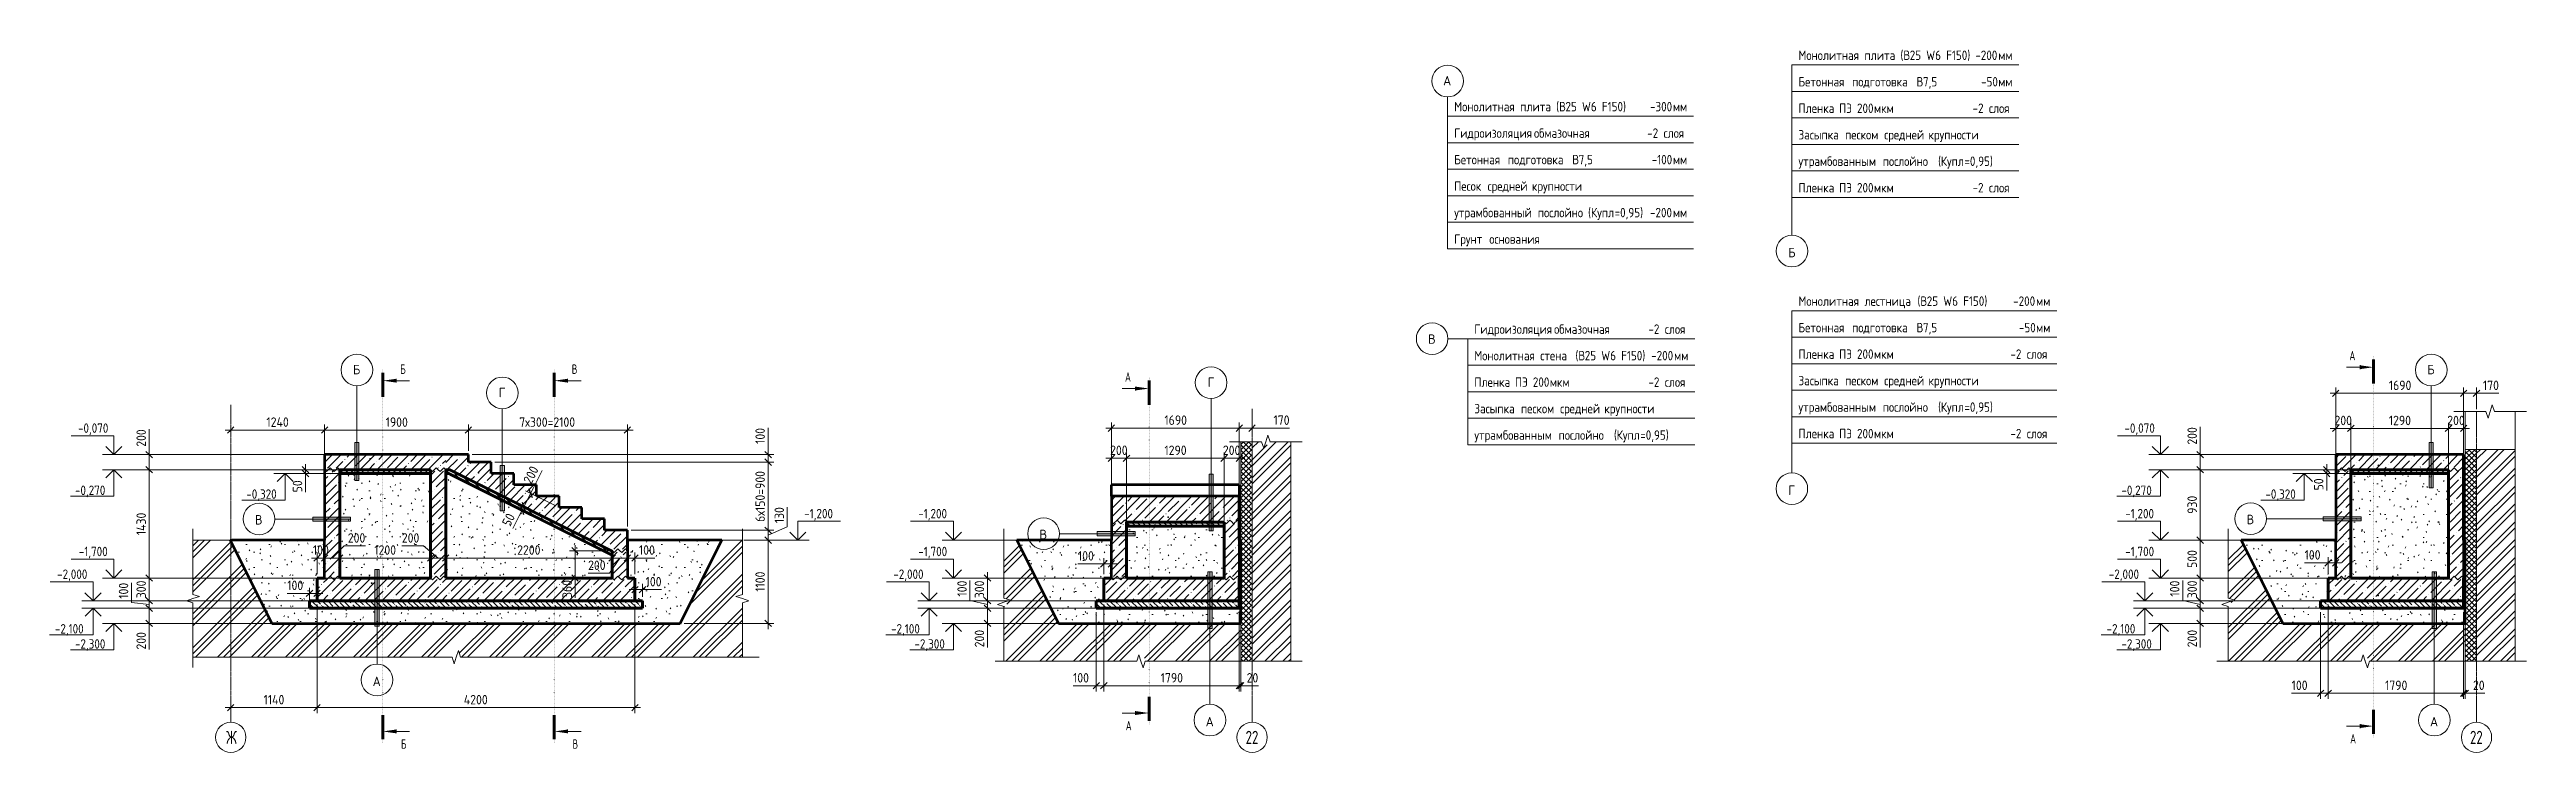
# Model space of a CAD drawing. Header units: millimetres. Extents: x -35166 to 26009, y -4005 to 79300.
# Drawn here: x -6721 to 26009, y -4005 to 5282 of the extents above.
import ezdxf

# ---------------------------------------------------------------- set-up
doc = ezdxf.new("R2010")
doc.units = ezdxf.units.MM
doc.linetypes.add('02 Штрихпунктирная _20 мм_', pattern=[25, 20, -2.5, 0, -2.5])
doc.linetypes.add('04 Пунктир 10мм', pattern=[10, 0, -10])
for name, color, linetype, lineweight in [('AA_Dim', 7, 'Continuous', 9), ('AA_Dim-50', 7, 'Continuous', 9), ('AA_Oformlenie', 7, 'Continuous', 9), ('AA_Razrez', 7, 'Continuous', 9), ('AA_Vinoska', 7, 'Continuous', 9), ('AA_Visotnaya otmetka', 7, 'Continuous', 9), ('AF_Stena', 7, 'Continuous', 9), ('KR_Armatura', 7, 'Continuous', 20), ('KR_Armatura_Tonkie', 7, 'Continuous', 20), ('Оси', 7, 'Continuous', 9)]:
    doc.layers.add(name, color=color, linetype=linetype, lineweight=lineweight)
for name, color, linetype, lineweight, true_color in [('AF_Okno', 7, 'Continuous', 20, 0xff9d3c), ('AF_Perekritie', 7, 'Continuous', 60, 0x006a35), ('AF_Perekritie_Грунт', 7, 'Continuous', 60, 0x006a35), ('AF_Perekritie_Опалубка', 7, 'Continuous', 60, 0x006a35), ('AF_Stena_Опалубка', 7, 'Continuous', 20, 0x0063c6), ('KR_Fundament', 7, 'Continuous', 20, 0x804000)]:
    doc.layers.add(name, color=color, linetype=linetype, lineweight=lineweight, true_color=true_color)
doc.styles.add('GOST Common_1', font='GOST_Common.ttf', dxfattribs={"height": 125})
doc.styles.add('ISOCPEUR', font='isocpeur.TTF', dxfattribs={"width": 0.7, "height": 125})
doc.styles.add('ISOCPEUR_1', font='isocpeur.TTF', dxfattribs={"width": 0.9, "height": 125})
doc.styles.add('ISOCPEUR_2', font='isocpeur.TTF', dxfattribs={"width": 0.85, "height": 125})
doc.styles.add('ISOCPEUR_3', font='isocpeur.TTF', dxfattribs={"width": 0.7, "height": 175})
doc.dimstyles.new('00_Точн_3_знака__прозр_', dxfattribs={"dimscale": 304.8, "dimtxt": 125.344371, "dimasz": 0.278871, "dimexe": 0.246063, "dimexo": 0.164042, "dimgap": 0.016404, "dimtad": 1, "dimdec": 3, "dimrnd": 0.001, "dimdsep": 46, "dimtxsty": 'ISOCPEUR_1', "dimblk1": 'OBLIQUE', "dimblk2": 'OBLIQUE', "dimsah": 1, "dimcen": 0.09, "dimdle": 0.246063, "dimazin": 0, "dimtfac": 1, "dimtdec": 4, "dimtix": 1, "dimtmove": 1, "dimatfit": 3, "dimfxl": 1, "dimtvp": 1, "dimtolj": 1, "dimtzin": 0, "dimlwd": 18, "dimlwe": 18, "dimarcsym": 2})
doc.dimstyles.new('00_Точн_3_знака__прозр__1', dxfattribs={"dimscale": 304.8, "dimtxt": 125.344371, "dimasz": 0.278871, "dimexe": 0.246063, "dimexo": 0.164042, "dimgap": 0.016404, "dimtad": 1, "dimdec": 3, "dimrnd": 0.001, "dimdsep": 46, "dimtxsty": 'ISOCPEUR_1', "dimblk1": 'OBLIQUE', "dimblk2": 'OBLIQUE', "dimsah": 1, "dimcen": 0.09, "dimdle": 0.246063, "dimazin": 0, "dimtfac": 1, "dimtdec": 4, "dimtix": 1, "dimtmove": 0, "dimatfit": 3, "dimfxl": 1, "dimtvp": 1, "dimtolj": 1, "dimtzin": 0, "dimlwd": 18, "dimlwe": 18, "dimarcsym": 2})
pattern_1 = [(45, (-1078.7, -750), (-112.253, 112.253), []), (45, (-966.45, -750), (-112.253, 112.253), [198.438, -39.688, 1.676, -38.011])]
pattern_2 = [(135, (-1078.7, -750), (-70.0036, -70.0036), [99, -16.5, 3.3, -16.5]), (135, (-1078.7, -680.04), (-70.0036, -70.0036), [])]
pattern_3 = [(0, (-1078.7, -750), (406.4, 101.6), [16.764, -288.036, 16.764, -288.036, -1625.6]), (0, (-1078.7, -750), (406.4, 101.6), [-609.6, 16.764, -592.836, 16.764, -288.036, -711.2]), (0, (-1078.7, -750), (406.4, 101.6), [-1524, 16.764, -186.436, 16.764, -491.236]), (120, (-926.3, -699.2), (-291.1882, 301.1527), [16.764, -288.036, 16.764, -288.036, -1625.6]), (120, (-926.3, -699.2), (-291.1882, 301.1527), [-609.6, 16.764, -592.836, 16.764, -288.036, -711.2]), (120, (-926.3, -699.2), (-291.1882, 301.1527), [-1524, 16.764, -186.436, 16.764, -491.236]), (240, (-875.5, -496), (-115.2118, -402.7527), [16.764, -288.036, 16.764, -288.036, -1625.6]), (240, (-875.5, -496), (-115.2118, -402.7527), [-609.6, 16.764, -592.836, 16.764, -288.036, -711.2]), (240, (-875.5, -496), (-115.2118, -402.7527), [-1524, 16.764, -186.436, 16.764, -491.236])]
pattern_4 = [(45, (7744.69, -150), (-112.253, 112.253), []), (45, (7856.94, -150), (-112.253, 112.253), [198.438, -39.688, 1.676, -38.011])]
pattern_5 = [(135, (7744.69, -150), (-70.0036, -70.0036), [99, -16.5, 3.3, -16.5]), (135, (7744.69, -80.04), (-70.0036, -70.0036), [])]
pattern_6 = [(0, (7744.69, -150), (406.4, 101.6), [16.764, -288.036, 16.764, -288.036, -1625.6]), (0, (7744.69, -150), (406.4, 101.6), [-609.6, 16.764, -592.836, 16.764, -288.036, -711.2]), (0, (7744.69, -150), (406.4, 101.6), [-1524, 16.764, -186.436, 16.764, -491.236]), (120, (7897.09, -99.2), (-291.1882, 301.1527), [16.764, -288.036, 16.764, -288.036, -1625.6]), (120, (7897.09, -99.2), (-291.1882, 301.1527), [-609.6, 16.764, -592.836, 16.764, -288.036, -711.2]), (120, (7897.09, -99.2), (-291.1882, 301.1527), [-1524, 16.764, -186.436, 16.764, -491.236]), (240, (7947.89, 104), (-115.2118, -402.7527), [16.764, -288.036, 16.764, -288.036, -1625.6]), (240, (7947.89, 104), (-115.2118, -402.7527), [-609.6, 16.764, -592.836, 16.764, -288.036, -711.2]), (240, (7947.89, 104), (-115.2118, -402.7527), [-1524, 16.764, -186.436, 16.764, -491.236])]
pattern_7 = [(45, (25251, -150), (-112.253, 112.253), []), (45, (25363.25, -150), (-112.253, 112.253), [198.438, -39.688, 1.676, -38.011])]
pattern_8 = [(135, (25250.99, -150), (-70.0036, -70.0036), [99, -16.5, 3.3, -16.5]), (135, (25250.99, -80.04), (-70.0036, -70.0036), [])]
pattern_9 = [(0, (25250.99, -150), (406.4, 101.6), [16.764, -288.036, 16.764, -288.036, -1625.6]), (0, (25250.99, -150), (406.4, 101.6), [-609.6, 16.764, -592.836, 16.764, -288.036, -711.2]), (0, (25250.99, -150), (406.4, 101.6), [-1524, 16.764, -186.436, 16.764, -491.236]), (120, (25403.39, -99.2), (-291.1882, 301.1527), [16.764, -288.036, 16.764, -288.036, -1625.6]), (120, (25403.39, -99.2), (-291.1882, 301.1527), [-609.6, 16.764, -592.836, 16.764, -288.036, -711.2]), (120, (25403.39, -99.2), (-291.1882, 301.1527), [-1524, 16.764, -186.436, 16.764, -491.236]), (240, (25454.19, 104), (-115.2118, -402.7527), [16.764, -288.036, 16.764, -288.036, -1625.6]), (240, (25454.19, 104), (-115.2118, -402.7527), [-609.6, 16.764, -592.836, 16.764, -288.036, -711.2]), (240, (25454.19, 104), (-115.2118, -402.7527), [-1524, 16.764, -186.436, 16.764, -491.236])]

msp = doc.modelspace()

# ---------------------------------------------------------------- texts
at = {"layer": 'AA_Razrez', "char_height": 125, "attachment_point": 1, "style": 'ISOCPEUR'}
for s, insert, width in [('\\fISOCPEUR|b0|i0|c204|p34|;\\W.7;Б', (-2086.4038, 1121.8181), 84.177187), ('\\fISOCPEUR|b0|i0|c204|p34|;\\W.7;В', (179.562, 1121.8181), 84.177187), ('\\fISOCPEUR|b0|i0|c204|p34|;\\W.7;А', (7489.835, 1018.1513), 95.400812), ('\\fISOCPEUR|b0|i0|c204|p34|;\\W.7;А', (23668.8453, 1299.704), 95.400812), ('\\fISOCPEUR|b0|i0|c204|p34|;\\W.7;А', (7499.4221, -3587.6366), 95.400812), ('\\fISOCPEUR|b0|i0|c204|p34|;\\W.7;Б', (-2076.8168, -3830.8518), 84.177187), ('\\fISOCPEUR|b0|i0|c204|p34|;\\W.7;В', (189.1491, -3830.8518), 84.177187), ('\\fISOCPEUR|b0|i0|c204|p34|;\\W.7;А', (23678.4324, -3760.5882), 95.400812)]:
    msp.add_mtext(s, dxfattribs=dict(at, insert=insert, width=width))
at = {"layer": 'AA_Vinoska', "char_height": 125, "attachment_point": 1}
for s, insert, width, style in [('Монолитная', (16389.2494, 5268.9844), 977.858328, 'ISOCPEUR_2'), ('\\fISOCPEUR|b0|i0|c204|p34|;\\W.85; ', (17196.0632, 5268.9844), 78.364953, 'ISOCPEUR_2'), (' (', (17668.3444, 5268.9844), 129.472531, 'ISOCPEUR_2'), ('\\fISOCPEUR|b0|i0|c204|p34|;\\W.85;В', (17775.1699, 5268.9844), 102.215156, 'ISOCPEUR_2'), ('25 W6 F150)', (17859.5059, 5268.9844), 967.636812, 'ISOCPEUR_2'), ('-200', (18726.1165, 5268.9844), 367.974562, 'ISOCPEUR_2'), ('\\fGOST Common|b0|i0|c204|p34|;А', (11693.4559, 4933.2687), 136.286875, 'GOST Common_1'), ('Бетонная', (16389.2494, 4918.9844), 780.242359, 'ISOCPEUR_2'), ('\\fISOCPEUR|b0|i0|c204|p34|;\\W.85; ', (17033.0137, 4918.9844), 78.364953, 'ISOCPEUR_2'), ('плита', (17260.7207, 5268.9844), 494.039922, 'ISOCPEUR_2'), ('\\fISOCPEUR|b0|i0|c204|p34|;\\W.85; ', (17884.8066, 4918.9844), 78.364953, 'ISOCPEUR_2'), ('\\fISOCPEUR|b0|i0|c204|p34|;\\W.85;В', (17949.4642, 4918.9844), 102.215156, 'ISOCPEUR_2'), ('7,5', (18033.8001, 4918.9844), 228.280516, 'ISOCPEUR_2'), ('-50', (18801.7665, 4918.9844), 275.980922, 'ISOCPEUR_2'), ('мм', (19029.7259, 5268.9844), 204.430312, 'ISOCPEUR_2'), ('Монолитная', (11840.0486, 4590.4925), 977.858328, 'ISOCPEUR_2'), ('\\fISOCPEUR|b0|i0|c204|p34|;\\W.85; ', (12646.8624, 4590.4925), 78.364953, 'ISOCPEUR_2'), (' (', (13119.1437, 4590.4925), 129.472531, 'ISOCPEUR_2'), ('\\fISOCPEUR|b0|i0|c204|p34|;\\W.85;В', (13225.9692, 4590.4925), 102.215156, 'ISOCPEUR_2'), ('25 W6 F150)', (13310.3051, 4590.4925), 967.636812, 'ISOCPEUR_2'), ('-300', (14426.9158, 4590.4925), 367.974562, 'ISOCPEUR_2'), ('подготовка', (17097.6712, 4918.9844), 954.008125, 'ISOCPEUR_2'), ('мм', (19029.4736, 4918.9844), 204.430312, 'ISOCPEUR_2'), ('плита', (12711.52, 4590.4925), 494.039922, 'ISOCPEUR_2'), ('мм', (14730.5252, 4590.4925), 204.430312, 'ISOCPEUR_2'), ('Пленка', (16389.2494, 4568.9844), 572.404875, 'ISOCPEUR_2'), ('\\fISOCPEUR|b0|i0|c204|p34|;\\W.85; ', (16861.5306, 4568.9844), 78.364953, 'ISOCPEUR_2'), ('ПЭ', (16926.1882, 4568.9844), 204.430312, 'ISOCPEUR_2'), (' 200', (17094.86, 4568.9844), 354.345875, 'ISOCPEUR_2'), ('мкм', (17387.2246, 4568.9844), 296.423953, 'ISOCPEUR_2'), ('-2 ', (18689.5665, 4568.9844), 262.352234, 'ISOCPEUR_2'), ('слоя', (18906.0288, 4568.9844), 354.345875, 'ISOCPEUR_2'), ('Гидроизоляция', (11840.0486, 4240.4925), 1199.3245, 'ISOCPEUR_2'), ('\\fISOCPEUR|b0|i0|c204|p34|;\\W.85; ', (12829.5903, 4240.4925), 78.364953, 'ISOCPEUR_2'), ('обмазочная', (12894.2478, 4240.4925), 943.786609, 'ISOCPEUR_2'), ('-2 ', (14390.3658, 4240.4925), 262.352234, 'ISOCPEUR_2'), ('слоя', (14606.828, 4240.4925), 354.345875, 'ISOCPEUR_2'), ('Засыпка', (16389.2494, 4218.9844), 667.805687, 'ISOCPEUR_2'), ('\\fISOCPEUR|b0|i0|c204|p34|;\\W.85; ', (16940.2441, 4218.9844), 78.364953, 'ISOCPEUR_2'), ('песком', (17004.9017, 4218.9844), 548.554672, 'ISOCPEUR_2'), ('\\fISOCPEUR|b0|i0|c204|p34|;\\W.85; ', (17457.5046, 4218.9844), 78.364953, 'ISOCPEUR_2'), ('средней', (17522.1621, 4218.9844), 630.326797, 'ISOCPEUR_2'), ('\\fISOCPEUR|b0|i0|c204|p34|;\\W.85; ', (18042.2337, 4218.9844), 78.364953, 'ISOCPEUR_2'), ('крупности', (18106.8913, 4218.9844), 838.164281, 'ISOCPEUR_2'), ('Бетонная', (11840.0486, 3890.4925), 780.242359, 'ISOCPEUR_2'), ('\\fISOCPEUR|b0|i0|c204|p34|;\\W.85; ', (12483.8129, 3890.4925), 78.364953, 'ISOCPEUR_2'), ('подготовка', (12548.4705, 3890.4925), 954.008125, 'ISOCPEUR_2'), ('\\fISOCPEUR|b0|i0|c204|p34|;\\W.85; ', (13335.6059, 3890.4925), 78.364953, 'ISOCPEUR_2'), ('\\fISOCPEUR|b0|i0|c204|p34|;\\W.85;В', (13400.2634, 3890.4925), 102.215156, 'ISOCPEUR_2'), ('7,5', (13484.5994, 3890.4925), 228.280516, 'ISOCPEUR_2'), ('-100', (14449.4408, 3890.4925), 340.717187, 'ISOCPEUR_2'), ('мм', (14730.5606, 3890.4925), 204.430312, 'ISOCPEUR_2'), ('утрамбованным', (16389.2494, 3868.9844), 1270.875109, 'ISOCPEUR_2'), ('\\fISOCPEUR|b0|i0|c204|p34|;\\W.85; ', (17437.8262, 3868.9844), 78.364953, 'ISOCPEUR_2'), ('послойно', (17502.4837, 3868.9844), 722.320437, 'ISOCPEUR_2'), ('  (', (18098.4577, 3868.9844), 207.837484, 'ISOCPEUR_2'), ('Купл', (18269.9408, 3868.9844), 378.196078, 'ISOCPEUR_2'), ('=0,95)', (18581.9837, 3868.9844), 463.375375, 'ISOCPEUR_2'), ('Песок', (11840.0486, 3540.4925), 456.561031, 'ISOCPEUR_2'), ('\\fISOCPEUR|b0|i0|c204|p34|;\\W.85; ', (12216.7491, 3540.4925), 78.364953, 'ISOCPEUR_2'), ('средней', (12281.4067, 3540.4925), 630.326797, 'ISOCPEUR_2'), ('\\fISOCPEUR|b0|i0|c204|p34|;\\W.85; ', (12801.4783, 3540.4925), 78.364953, 'ISOCPEUR_2'), ('крупности', (12866.1358, 3540.4925), 838.164281, 'ISOCPEUR_2'), ('Пленка', (16389.2494, 3518.9844), 572.404875, 'ISOCPEUR_2'), ('\\fISOCPEUR|b0|i0|c204|p34|;\\W.85; ', (16861.5306, 3518.9844), 78.364953, 'ISOCPEUR_2'), ('ПЭ', (16926.1882, 3518.9844), 204.430312, 'ISOCPEUR_2'), (' 200', (17094.86, 3518.9844), 354.345875, 'ISOCPEUR_2'), ('мкм', (17387.2246, 3518.9844), 296.423953, 'ISOCPEUR_2'), ('-2 ', (18689.5665, 3518.9844), 262.352234, 'ISOCPEUR_2'), ('слоя', (18906.0288, 3518.9844), 354.345875, 'ISOCPEUR_2'), ('утрамбованный', (11840.0486, 3190.4925), 1260.653594, 'ISOCPEUR_2'), ('\\fISOCPEUR|b0|i0|c204|p34|;\\W.85; ', (12880.1918, 3190.4925), 78.364953, 'ISOCPEUR_2'), ('послойно', (12944.8494, 3190.4925), 722.320438, 'ISOCPEUR_2'), (' (', (13540.8233, 3190.4925), 129.472531, 'ISOCPEUR_2'), ('Купл', (13647.6489, 3190.4925), 378.196078, 'ISOCPEUR_2'), ('=0,95)', (13959.6918, 3190.4925), 463.375375, 'ISOCPEUR_2'), ('-200', (14426.9158, 3190.4925), 367.974562, 'ISOCPEUR_2'), ('мм', (14730.5252, 3190.4925), 204.430312, 'ISOCPEUR_2'), ('Грунт', (11840.0486, 2840.4925), 483.818406, 'ISOCPEUR_2'), ('\\fISOCPEUR|b0|i0|c204|p34|;\\W.85; ', (12239.2387, 2840.4925), 78.364953, 'ISOCPEUR_2'), ('основания', (12303.8963, 2840.4925), 824.535594, 'ISOCPEUR_2'), ('\\fGOST Common|b0|i0|c204|p34|;Б', (16252.5073, 2662.3833), 120.253125, 'GOST Common_1'), ('Монолитная', (16389.2494, 2020.6302), 977.858328, 'ISOCPEUR_2'), ('\\fISOCPEUR|b0|i0|c204|p34|;\\W.85; ', (17196.0632, 2020.6302), 78.364953, 'ISOCPEUR_2'), ('лестница', (17260.7207, 2020.6302), 766.613672, 'ISOCPEUR_2'), (' (', (17893.2402, 2020.6302), 129.472531, 'ISOCPEUR_2'), ('\\fISOCPEUR|b0|i0|c204|p34|;\\W.85;В', (18000.0658, 2020.6302), 102.215156, 'ISOCPEUR_2'), ('25 W6 F150)', (18084.4017, 2020.6302), 967.636812, 'ISOCPEUR_2'), ('-200', (19226.1165, 2020.6302), 367.974562, 'ISOCPEUR_2'), ('мм', (19529.7259, 2020.6302), 204.430312, 'ISOCPEUR_2'), ('Гидроизоляция', (12105.9662, 1650.6302), 1199.3245, 'ISOCPEUR_2'), ('\\fISOCPEUR|b0|i0|c204|p34|;\\W.85; ', (13095.5079, 1650.6302), 78.364953, 'ISOCPEUR_2'), ('обмазочная', (13160.1655, 1650.6302), 943.786609, 'ISOCPEUR_2'), ('-2 ', (14406.2834, 1650.6302), 262.352234, 'ISOCPEUR_2'), ('Бетонная', (16389.2494, 1670.6302), 780.242359, 'ISOCPEUR_2'), ('\\fISOCPEUR|b0|i0|c204|p34|;\\W.85; ', (17033.0137, 1670.6302), 78.364953, 'ISOCPEUR_2'), ('\\fISOCPEUR|b0|i0|c204|p34|;\\W.85; ', (17884.8066, 1670.6302), 78.364953, 'ISOCPEUR_2'), ('\\fISOCPEUR|b0|i0|c204|p34|;\\W.85;В', (17949.4642, 1670.6302), 102.215156, 'ISOCPEUR_2'), ('7,5', (18033.8001, 1670.6302), 228.280516, 'ISOCPEUR_2'), ('-50', (19301.7665, 1670.6302), 275.980922, 'ISOCPEUR_2'), ('\\fGOST Common|b0|i0|c204|p34|;В', (11494.2645, 1519.2759), 124.261562, 'GOST Common_1'), (' (', (13373.8165, 1300.6302), 129.472531, 'ISOCPEUR_2'), ('25 W6 F150)', (13564.978, 1300.6302), 967.636812, 'ISOCPEUR_2'), ('слоя', (14622.7457, 1650.6302), 354.345875, 'ISOCPEUR_2'), ('Пленка', (16389.2494, 1320.6302), 572.404875, 'ISOCPEUR_2'), ('\\fISOCPEUR|b0|i0|c204|p34|;\\W.85; ', (16861.5306, 1320.6302), 78.364953, 'ISOCPEUR_2'), ('ПЭ', (16926.1882, 1320.6302), 204.430312, 'ISOCPEUR_2'), ('подготовка', (17097.6712, 1670.6302), 954.008125, 'ISOCPEUR_2'), (' 200', (17094.86, 1320.6302), 354.345875, 'ISOCPEUR_2'), ('-2 ', (19189.5665, 1320.6302), 262.352234, 'ISOCPEUR_2'), ('мм', (19529.4736, 1670.6302), 204.430312, 'ISOCPEUR_2'), ('\\fGOST Common|b0|i0|c204|p34|;Б', (-2712.7171, 1116.6855), 120.253125, 'GOST Common_1'), ('Монолитная', (12105.9662, 1300.6302), 977.858328, 'ISOCPEUR_2'), ('\\fISOCPEUR|b0|i0|c204|p34|;\\W.85; ', (12912.78, 1300.6302), 78.364953, 'ISOCPEUR_2'), ('стена', (12977.4376, 1300.6302), 480.411234, 'ISOCPEUR_2'), ('\\fISOCPEUR|b0|i0|c204|p34|;\\W.85;В', (13480.642, 1300.6302), 102.215156, 'ISOCPEUR_2'), ('-200', (14442.8334, 1300.6302), 367.974562, 'ISOCPEUR_2'), ('мм', (14746.4428, 1300.6302), 204.430312, 'ISOCPEUR_2'), ('мкм', (17387.2246, 1320.6302), 296.423953, 'ISOCPEUR_2'), ('слоя', (19406.0288, 1320.6302), 354.345875, 'ISOCPEUR_2'), ('\\fGOST Common|b0|i0|c204|p34|;Б', (24697.2764, 1116.7355), 120.253125, 'GOST Common_1'), ('\\fGOST Common|b0|i0|c204|p34|;Г', (-785.7063, 813.7391), 108.227812, 'GOST Common_1'), ('\\fGOST Common|b0|i0|c204|p34|;Г', (8580.7381, 949.7305), 108.227812, 'GOST Common_1'), ('Пленка', (12105.9662, 950.6302), 572.404875, 'ISOCPEUR_2'), ('\\fISOCPEUR|b0|i0|c204|p34|;\\W.85; ', (12578.2475, 950.6302), 78.364953, 'ISOCPEUR_2'), ('ПЭ', (12642.905, 950.6302), 204.430312, 'ISOCPEUR_2'), (' 200', (12811.5769, 950.6302), 354.345875, 'ISOCPEUR_2'), ('мкм', (13103.9415, 950.6302), 296.423953, 'ISOCPEUR_2'), ('-2 ', (14406.2834, 950.6302), 262.352234, 'ISOCPEUR_2'), ('слоя', (14622.7457, 950.6302), 354.345875, 'ISOCPEUR_2'), ('Засыпка', (16389.2494, 970.6302), 667.805687, 'ISOCPEUR_2'), ('\\fISOCPEUR|b0|i0|c204|p34|;\\W.85; ', (16940.2441, 970.6302), 78.364953, 'ISOCPEUR_2'), ('песком', (17004.9017, 970.6302), 548.554672, 'ISOCPEUR_2'), ('\\fISOCPEUR|b0|i0|c204|p34|;\\W.85; ', (17457.5046, 970.6302), 78.364953, 'ISOCPEUR_2'), ('средней', (17522.1621, 970.6302), 630.326797, 'ISOCPEUR_2'), ('\\fISOCPEUR|b0|i0|c204|p34|;\\W.85; ', (18042.2337, 970.6302), 78.364953, 'ISOCPEUR_2'), ('крупности', (18106.8913, 970.6302), 838.164281, 'ISOCPEUR_2'), ('Засыпка', (12105.9662, 600.6302), 667.805687, 'ISOCPEUR_2'), ('\\fISOCPEUR|b0|i0|c204|p34|;\\W.85; ', (12656.961, 600.6302), 78.364953, 'ISOCPEUR_2'), ('песком', (12721.6186, 600.6302), 548.554672, 'ISOCPEUR_2'), ('\\fISOCPEUR|b0|i0|c204|p34|;\\W.85; ', (13174.2214, 600.6302), 78.364953, 'ISOCPEUR_2'), ('средней', (13238.879, 600.6302), 630.326797, 'ISOCPEUR_2'), ('\\fISOCPEUR|b0|i0|c204|p34|;\\W.85; ', (13758.9506, 600.6302), 78.364953, 'ISOCPEUR_2'), ('крупности', (13823.6082, 600.6302), 838.164281, 'ISOCPEUR_2'), ('утрамбованным', (16389.2494, 620.6302), 1270.875109, 'ISOCPEUR_2'), ('\\fISOCPEUR|b0|i0|c204|p34|;\\W.85; ', (17437.8262, 620.6302), 78.364953, 'ISOCPEUR_2'), ('послойно', (17502.4837, 620.6302), 722.320437, 'ISOCPEUR_2'), ('  (', (18098.4577, 620.6302), 207.837484, 'ISOCPEUR_2'), ('Купл', (18269.9408, 620.6302), 378.196078, 'ISOCPEUR_2'), ('=0,95)', (18581.9837, 620.6302), 463.375375, 'ISOCPEUR_2'), ('утрамбованным', (12105.9662, 250.6302), 1270.875109, 'ISOCPEUR_2'), ('\\fISOCPEUR|b0|i0|c204|p34|;\\W.85; ', (13154.5431, 250.6302), 78.364953, 'ISOCPEUR_2'), ('послойно', (13219.2006, 250.6302), 722.320437, 'ISOCPEUR_2'), ('  (', (13815.1746, 250.6302), 207.837484, 'ISOCPEUR_2'), ('Купл', (13986.6576, 250.6302), 378.196078, 'ISOCPEUR_2'), ('=0,95)', (14298.7006, 250.6302), 463.375375, 'ISOCPEUR_2'), ('Пленка', (16389.2494, 270.6302), 572.404875, 'ISOCPEUR_2'), ('\\fISOCPEUR|b0|i0|c204|p34|;\\W.85; ', (16861.5306, 270.6302), 78.364953, 'ISOCPEUR_2'), ('ПЭ', (16926.1882, 270.6302), 204.430312, 'ISOCPEUR_2'), (' 200', (17094.86, 270.6302), 354.345875, 'ISOCPEUR_2'), ('мкм', (17387.2246, 270.6302), 296.423953, 'ISOCPEUR_2'), ('-2 ', (19189.5665, 270.6302), 262.352234, 'ISOCPEUR_2'), ('слоя', (19406.0288, 270.6302), 354.345875, 'ISOCPEUR_2'), ('\\fGOST Common|b0|i0|c204|p34|;Г', (16254.1704, -477.4018), 108.227812, 'GOST Common_1'), ('\\fGOST Common|b0|i0|c204|p34|;В', (-4007.9649, -868.326), 124.261562, 'GOST Common_1'), ('\\fGOST Common|b0|i0|c204|p34|;В', (22309.8008, -864.3005), 124.261562, 'GOST Common_1'), ('\\fGOST Common|b0|i0|c204|p34|;В', (6359.523, -1062.129), 124.261562, 'GOST Common_1'), ('\\fGOST Common|b0|i0|c204|p34|;А', (-2451.3487, -3002.617), 136.286875, 'GOST Common_1'), ('\\fGOST Common|b0|i0|c204|p34|;А', (8555.2825, -3535.156), 136.286875, 'GOST Common_1'), ('\\fGOST Common|b0|i0|c204|p34|;А', (24734.2928, -3535.156), 136.286875, 'GOST Common_1')]:
    msp.add_mtext(s, dxfattribs=dict(at, insert=insert, width=width, style=style))
at = {"layer": 'AA_Visotnaya otmetka', "color": 92, "true_color": 0x00cc00, "char_height": 125, "attachment_point": 1, "line_spacing_factor": 1.135194, "style": 'ISOCPEUR_2'}
for s, insert, width in [('-0,070', (-6345.4385, 342.8398), 479.798668), ('-0,070', (20696.3664, 342.8398), 479.798668), ('-1,200', (3251.042, -787.1602), 454.22946), ('-1,200', (4758.0097, -787.1602), 454.22946), ('-1,200', (20707.0203, -787.1602), 454.22946), ('-1,700', (-6334.7847, -1287.1602), 454.22946), ('-1,700', (4758.0097, -1287.1602), 454.22946), ('-1,700', (20707.0203, -1287.1602), 454.22946), ('-2,000', (-6621.2602, -1587.1602), 479.798668), ('-2,000', (4428.0696, -1587.1602), 479.798668), ('-2,000', (20489.6225, -1587.1602), 479.798668)]:
    msp.add_mtext(s, dxfattribs=dict(at, insert=insert, width=width))
at = {"layer": 'AA_Visotnaya otmetka', "char_height": 125, "attachment_point": 1, "line_spacing_factor": 1.135194, "style": 'ISOCPEUR_2'}
for s, insert, width in [('-0,270', (-6385.4385, -478.659), 479.798668), ('-0,320', (-4121.4778, -528.659), 479.798668), ('-0,270', (20656.3664, -478.659), 479.798668), ('-0,320', (22558.6883, -528.659), 479.798668), ('-2,100', (-6650.6064, -2308.659), 454.22946), ('-2,300', (-6385.4385, -2508.659), 479.798668), ('-2,100', (4398.7235, -2308.659), 454.22946), ('-2,300', (4707.3559, -2508.659), 479.798668), ('-2,100', (20460.2764, -2308.659), 454.22946), ('-2,300', (20656.3664, -2508.659), 479.798668)]:
    msp.add_mtext(s, dxfattribs=dict(at, insert=insert, width=width))
at = {"layer": 'Оси', "char_height": 175, "attachment_point": 1, "style": 'ISOCPEUR_3'}
for s, insert, width in [('\\fISOCPEUR|b0|i0|c204|p34|;\\W.7;Ж', (-4387.438, -3718.5698), 148.713031), ('22', (9084.1386, -3718.5698), 207.637062), ('22', (25263.149, -3718.5698), 207.637062)]:
    msp.add_mtext(s, dxfattribs=dict(at, insert=insert, width=width))

# ---------------------------------------------------------------- blocks, each defined once
blk = doc.blocks.new('Ktcnybwf - Лестница-3686718-А-А Опл')
at = {"layer": 'AF_Perekritie', "lineweight": 9}
h = blk.add_hatch(dxfattribs=at)
h.set_pattern_fill('FP_6', style=0, pattern_type=2)
h.set_pattern_definition([(45, (32287.48, -750), (-112.253, 112.253), []), (45, (32399.74, -750), (-112.253, 112.253), [198.438, -39.688, 1.676, -38.011])])
h.paths.add_polyline_path([(34080, -1344), (34080, -1320), (34280, -1320), (34280, -1070), (33980, -1070), (33980, -920), (33680, -920), (33680, -770), (33380, -770), (33380, -620), (33080, -620), (33080, -470), (32780, -470), (32780, -320), (32480, -320), (32480, -170), (32180, -170), (32180, -70), (31880, -70), (31880, -270), (31933, -270), (34033, -1320)])
at = {"layer": 'AF_Perekritie'}
for p, q in [((32180, -70), (31880, -70)), ((31880, -270), (31933, -270)), ((31933, -270), (34080, -1344)), ((32180, -170), (32180, -70)), ((32480, -170), (32180, -170)), ((32480, -320), (32480, -170)), ((32780, -320), (32480, -320)), ((32780, -470), (32780, -320)), ((33080, -470), (32780, -470)), ((33080, -620), (33080, -470)), ((33380, -620), (33080, -620)), ((33380, -770), (33380, -620)), ((33680, -770), (33380, -770)), ((33680, -920), (33680, -770)), ((33980, -920), (33680, -920)), ((33980, -1070), (33980, -920)), ((34280, -1070), (33980, -1070)), ((34280, -1340), (34280, -1070)), ((34080, -1344), (34080, -1340))]:
    blk.add_line(p, q, dxfattribs=at)
blk = doc.blocks.new('261_Лягушка _НесАрм_РабПлоск_ - 10 А240-3858673-А-А Опл')
at = {"layer": 'KR_Armatura_Tonkie', "true_color": 0xff0000}
blk.add_hatch(color=1, dxfattribs=at).paths.add_polyline_path([(30881, -129), (30886, -124), (30881, -119), (30876, -124)])
at = {"layer": 'KR_Armatura'}
for start, end in [(360, 180), (180, 360)]:
    blk.add_arc((30881, -124), 5, start, end, dxfattribs=at)
blk = doc.blocks.new('261_Лягушка _НесАрм_РабПлоск_ - 10 А240-3858753-А-А Опл')
at = {"layer": 'KR_Armatura_Tonkie', "true_color": 0xff0000}
blk.add_hatch(color=1, dxfattribs=at).paths.add_polyline_path([(30901, -1774), (30906, -1769), (30901, -1764), (30896, -1769)])
at = {"layer": 'KR_Armatura'}
for start, end in [(0, 180), (180, 0)]:
    blk.add_arc((30901, -1769), 5, start, end, dxfattribs=at)
blk = doc.blocks.new('261_Лягушка _НесАрм_РабПлоск_ - 10 А240-3874233-А-А Опл')
at = {"layer": 'KR_Armatura_Tonkie', "true_color": 0xff0000}
blk.add_hatch(color=1, dxfattribs=at).paths.add_polyline_path([(32309, -313), (32316, -311), (32314, -304), (32307, -306)])
at = {"layer": 'KR_Armatura'}
for start, end in [(333.4349, 153.4349), (153.4349, 333.4349)]:
    blk.add_arc((32312, -308), 5, start, end, dxfattribs=at)
blk = doc.blocks.new('011_ЛинияОбрыва _ЭлУзла_Линия_ - Тип 1-3689468-А-А Опл')
at = {"layer": 'AA_Oformlenie'}
for p, q in [((35800, -1200), (35800, -1918)), ((35800, -2029), (35800, -2745))]:
    blk.add_line(p, q, dxfattribs=at)
blk = doc.blocks.new('011_ЛинияОбрыва _ЭлУзла_Линия_ - Тип 1-3858611-А-А Опл')
at = {"layer": 'AA_Oformlenie'}
for p, q in [((31964, -2745), (28540, -2745)), ((36021, -2745), (32075, -2745))]:
    blk.add_line(p, q, dxfattribs=at)
blk = doc.blocks.new('011_ЛинияОбрыва _ЭлУзла_Линия_ - Тип 1-3689518-А-А Опл')
at = {"layer": 'AA_Oformlenie'}
for p, q in [((28540, -1200), (28540, -1918)), ((28540, -2029), (28540, -2745))]:
    blk.add_line(p, q, dxfattribs=at)
blk = doc.blocks.new('Последовательность узлов - 3мм масшт50 маскировка-904230-А-А Опл')
at = {"layer": 'AA_Oformlenie'}
for p, q in [((34080, -1700), (34105, -1725)), ((34105, -1725), (34155, -1675)), ((34180, -1700), (34155, -1675)), ((34180, -1700), (34205, -1725)), ((34205, -1725), (34255, -1675)), ((34280, -1700), (34255, -1675))]:
    blk.add_line(p, q, dxfattribs=at)
blk = doc.blocks.new('Ktcnybwf - Лестница-3686718-В-В Опл')
at = {"layer": 'AF_Perekritie', "lineweight": 9}
h = blk.add_hatch(dxfattribs=at)
h.set_pattern_fill('FP_12', style=0, pattern_type=2)
h.set_pattern_definition([(45, (-77590.09, -150), (-112.253, 112.253), []), (45, (-77477.84, -150), (-112.253, 112.253), [198.438, -39.688, 1.676, -38.011])])
h.paths.add_polyline_path([(-76729, -961), (-76535, -961), (-76535, -940), (-76335, -940), (-76335, -620), (-78025, -620), (-78025, -940), (-77825, -940), (-77825, -961), (-77295, -961)])
at = {"layer": 'AF_Perekritie'}
for p, q in [((-76335, -470), (-78025, -470)), ((-78025, -620), (-78025, -470)), ((-76335, -620), (-78025, -620)), ((-78025, -620), (-78025, -961)), ((-76335, -620), (-78025, -620)), ((-76335, -470), (-76335, -620)), ((-76335, -961), (-76335, -620)), ((-77825, -961), (-76535, -961))]:
    blk.add_line(p, q, dxfattribs=at)
blk = doc.blocks.new('261_Лягушка _НесАрм_РабПлоск_ - 10 А240-3874233-В-В Опл')
at = {"layer": 'KR_Armatura_Tonkie', "true_color": 0xff0000}
blk.add_hatch(color=1, dxfattribs=at).paths.add_polyline_path([(-77275, -901), (-77272, -901), (-77270, -899), (-77269, -897), (-77269, -894), (-77271, -892), (-77273, -891), (-77276, -891), (-77278, -893), (-77279, -895), (-77279, -898), (-77277, -900), (-77276, -901)])
at = {"layer": 'KR_Armatura', "flags": 128}
for points in [[(-77274, -890), (-77275, -891), (-77276, -891), (-77277, -892), (-77278, -893), (-77279, -894), (-77279, -895), (-77279, -897), (-77279, -898), (-77278, -899), (-77277, -900), (-77276, -901), (-77275, -901), (-77274, -902)], [(-77274, -902), (-77273, -901), (-77272, -901), (-77271, -900), (-77270, -899), (-77269, -898), (-77269, -897), (-77269, -895), (-77269, -894), (-77270, -893), (-77271, -892), (-77272, -891), (-77273, -891), (-77274, -890)]]:
    blk.add_lwpolyline(points, dxfattribs=at)
at = {"layer": 'KR_Armatura_Tonkie'}
for p, q in [((-77279, -892), (-77279, -896)), ((-77269, -896), (-77269, -892))]:
    blk.add_line(p, q, dxfattribs=at)
blk = doc.blocks.new('011_ЛинияОбрыва _ЭлУзла_Линия_ - Тип 1-3858626-В-В Опл')
at = {"layer": 'AA_Oformlenie'}
for p, q in [((-79445, -1200), (-79445, -1965)), ((-79445, -2076), (-79445, -2800))]:
    blk.add_line(p, q, dxfattribs=at)
blk = doc.blocks.new('011_ЛинияОбрыва _ЭлУзла_Линия_ - Тип 1-3858628-В-В Опл')
at = {"layer": 'AA_Oformlenie'}
for p, q in [((-79561, -2800), (-77690, -2800)), ((-77579, -2800), (-75655, -2800))]:
    blk.add_line(p, q, dxfattribs=at)
blk = doc.blocks.new('011_ЛинияОбрыва _ЭлУзла_Линия_ - Тип 1-3858630-В-В Опл')
at = {"layer": 'AA_Oformlenie'}
for p, q in [((-76315, 100), (-76040, 100)), ((-75929, 100), (-75655, 100))]:
    blk.add_line(p, q, dxfattribs=at)
blk = doc.blocks.new('Последовательность узлов - 3мм масшт50 маскировка-904230-В-В Опл')
at = {"layer": 'AA_Oformlenie'}
for p, q in [((-78025, -1700), (-78000, -1725)), ((-78000, -1725), (-77950, -1675)), ((-77925, -1700), (-77950, -1675)), ((-77925, -1700), (-77900, -1725)), ((-77900, -1725), (-77850, -1675)), ((-77825, -1700), (-77850, -1675))]:
    blk.add_line(p, q, dxfattribs=at)
blk = doc.blocks.new('231_Отверстие прямоугольное _Окно_Стена_ - Проем сущ_-3860310-Б-Б Опл')
at = {"layer": 'AF_Okno', "color": 7, "lineweight": 9}
blk.add_line((-75655, 0), (-75655, 500), dxfattribs=at)
blk = doc.blocks.new('261_Лягушка _НесАрм_РабПлоск_ - 10 А240-3858673-Б-Б Опл')
at = {"layer": 'KR_Armatura_Tonkie', "true_color": 0xff0000}
blk.add_hatch(color=1, dxfattribs=at).paths.add_polyline_path([(-77463, -216), (-77458, -211), (-77463, -206), (-77468, -211)])
at = {"layer": 'KR_Armatura'}
for start, end in [(90, 270), (270, 90)]:
    blk.add_arc((-77463, -211), 5, start, end, dxfattribs=at)
blk = doc.blocks.new('261_Лягушка _НесАрм_РабПлоск_ - 10 А240-3858753-Б-Б Опл')
at = {"layer": 'KR_Armatura_Tonkie', "true_color": 0xff0000}
blk.add_hatch(color=1, dxfattribs=at).paths.add_polyline_path([(-77463, -1936), (-77458, -1931), (-77463, -1926), (-77468, -1931), (-77463, -1935)])
at = {"layer": 'KR_Armatura'}
for start, end in [(90, 270), (270, 90)]:
    blk.add_arc((-77463, -1931), 5, start, end, dxfattribs=at)
blk = doc.blocks.new('011_ЛинияОбрыва _ЭлУзла_Линия_ - Тип 1-3858626-Б-Б Опл')
at = {"layer": 'AA_Oformlenie'}
for p, q in [((-79445, -1200), (-79445, -1965)), ((-79445, -2076), (-79445, -2800))]:
    blk.add_line(p, q, dxfattribs=at)
blk = doc.blocks.new('011_ЛинияОбрыва _ЭлУзла_Линия_ - Тип 1-3858628-Б-Б Опл')
at = {"layer": 'AA_Oformlenie'}
for p, q in [((-79595, -2800), (-77690, -2800)), ((-77579, -2800), (-75655, -2800))]:
    blk.add_line(p, q, dxfattribs=at)
blk = doc.blocks.new('011_ЛинияОбрыва _ЭлУзла_Линия_ - Тип 1-3858632-Б-Б Опл')
at = {"layer": 'AA_Oformlenie'}
for p, q in [((-76315, 500), (-76040, 500)), ((-75929, 500), (-75655, 500))]:
    blk.add_line(p, q, dxfattribs=at)
blk = doc.blocks.new('Последовательность узлов - 3мм масшт50 маскировка-904230-Б-Б Опл')
at = {"layer": 'AA_Oformlenie'}
for p, q in [((-76535, -270), (-76510, -295)), ((-76460, -245), (-76510, -295)), ((-76435, -270), (-76460, -245)), ((-76435, -270), (-76410, -295)), ((-76360, -245), (-76410, -295)), ((-76335, -270), (-76360, -245))]:
    blk.add_line(p, q, dxfattribs=at)
blk = doc.blocks.new('Разрез - Номер узла_ сзади-394133-А-А Опл')
at = {"layer": 'AA_Razrez'}
for points in [[(33294, 691), (33334, 691), (33334, 1013), (33294, 1013)], [(33491, 882), (33491, 932), (33315, 907)]]:
    blk.add_hatch(color=256, dxfattribs=at).paths.add_polyline_path(points)
for p, q in [((33465, 907), (33669, 907)), ((33491, 932), (33491, 882))]:
    blk.add_line(p, q, dxfattribs=at)
blk = doc.blocks.new('Разрез - Номер узла_ спереди-394134-А-А Опл')
at = {"layer": 'AA_Razrez'}
for points in [[(33294, -3511), (33334, -3511), (33334, -3833), (33294, -3833)], [(33491, -3702), (33491, -3752), (33315, -3727)]]:
    blk.add_hatch(color=256, dxfattribs=at).paths.add_polyline_path(points)
for p, q in [((33465, -3727), (33669, -3727)), ((33491, -3752), (33491, -3702))]:
    blk.add_line(p, q, dxfattribs=at)
blk = doc.blocks.new('Высотные отметки - Стрелка вверх-400292-А-А Опл')
at = {"layer": 'AA_Vinoska'}
for p, q in [((36531, -950), (37096, -950)), ((36531, -1200), (36531, -950)), ((36381, -1200), (36681, -1200)), ((36531, -1200), (36425, -1094)), ((36531, -1200), (36638, -1094))]:
    blk.add_line(p, q, dxfattribs=at)
blk = doc.blocks.new('DIMBLOCK27-А-А Опл')
at = {"layer": 'AA_Dim-50', "color": 30, "lineweight": 18, "true_color": 0xff8000, "transparency": 16777216}
for p, q in [((-3336, -2100), (-5480, -2100)), ((-5405, -2375), (-5405, -2100)), ((-5405, -2100), (-3336, -2100)), ((-5405, -2361), (-5405, -2200)), ((-3836, -2300), (-5480, -2300)), ((-5405, -2300), (-3836, -2300)), ((-5405, -2645), (-5405, -2361))]:
    blk.add_line(p, q, dxfattribs=at)
at = {"layer": 'AA_Dim-50', "color": 30, "lineweight": 30, "true_color": 0xff8000, "transparency": 16777216}
for p, q in [((-5405, -2100), (-5448, -2057)), ((-5405, -2300), (-5448, -2257)), ((-5405, -2100), (-5363, -2142)), ((-5405, -2300), (-5363, -2342))]:
    blk.add_line(p, q, dxfattribs=at)
at = {"layer": 'AA_Dim-50', "color": 0, "lineweight": 18, "transparency": 16777216, "insert": (-5573, -2645), "char_height": 125, "width": 280.96, "attachment_point": 1, "rotation": 90, "line_spacing_factor": 1.135194, "style": 'ISOCPEUR_1'}
blk.add_mtext('200', dxfattribs=at)
blk = doc.blocks.new('_Oblique')
at = {"color": 0, "linetype": 'ByBlock', "lineweight": -2}
blk.add_line((-0.5, -0.5), (0.5, 0.5), dxfattribs=at)
blk = doc.blocks.new('DIMBLOCK28-А-А Опл')
at = {"layer": 'AA_Dim-50', "color": 30, "lineweight": 18, "true_color": 0xff8000, "transparency": 16777216}
for p, q in [((-5638, -1763), (-5638, -2024)), ((-5638, -2024), (-5405, -2050)), ((-3336, -2000), (-5480, -2000)), ((-3336, -2100), (-5480, -2100)), ((-5405, -2100), (-5405, -2000)), ((-5405, -2000), (-3336, -2000)), ((-5405, -2100), (-3336, -2100))]:
    blk.add_line(p, q, dxfattribs=at)
at = {"layer": 'AA_Dim-50', "color": 30, "lineweight": 30, "true_color": 0xff8000, "transparency": 16777216}
for p, q in [((-5405, -2000), (-5448, -1957)), ((-5405, -2100), (-5448, -2057)), ((-5405, -2000), (-5363, -2042)), ((-5405, -2100), (-5363, -2142))]:
    blk.add_line(p, q, dxfattribs=at)
at = {"layer": 'AA_Dim-50', "color": 0, "lineweight": 18, "transparency": 16777216, "insert": (-5806, -1974), "char_height": 125, "width": 252.58, "attachment_point": 1, "rotation": 90, "line_spacing_factor": 1.135194, "style": 'ISOCPEUR_1'}
blk.add_mtext('100', dxfattribs=at)
blk = doc.blocks.new('DIMBLOCK29-А-А Опл')
at = {"layer": 'AA_Dim-50', "color": 30, "lineweight": 18, "true_color": 0xff8000, "transparency": 16777216}
for p, q in [((-2936, -1700), (-5480, -1700)), ((-5405, -2000), (-5405, -1700)), ((-5405, -1700), (-2936, -1700)), ((-3336, -2000), (-5480, -2000)), ((-5405, -2000), (-3336, -2000))]:
    blk.add_line(p, q, dxfattribs=at)
at = {"layer": 'AA_Dim-50', "color": 30, "lineweight": 30, "true_color": 0xff8000, "transparency": 16777216}
for p, q in [((-5405, -1700), (-5448, -1657)), ((-5405, -2000), (-5448, -1957)), ((-5405, -1700), (-5363, -1742)), ((-5405, -2000), (-5363, -2042))]:
    blk.add_line(p, q, dxfattribs=at)
at = {"layer": 'AA_Dim-50', "color": 0, "lineweight": 18, "transparency": 16777216, "insert": (-5573, -1967), "char_height": 125, "width": 280.96, "attachment_point": 1, "rotation": 90, "line_spacing_factor": 1.135194, "style": 'ISOCPEUR_1'}
blk.add_mtext('300', dxfattribs=at)
blk = doc.blocks.new('DIMBLOCK30-А-А Опл')
at = {"layer": 'AA_Dim-50', "color": 30, "lineweight": 18, "true_color": 0xff8000, "transparency": 16777216}
for p, q in [((-2936, -270), (-5480, -270)), ((-5405, -1700), (-5405, -270)), ((-5405, -270), (-2936, -270)), ((-2936, -1700), (-5480, -1700)), ((-5405, -1700), (-2936, -1700))]:
    blk.add_line(p, q, dxfattribs=at)
at = {"layer": 'AA_Dim-50', "color": 30, "lineweight": 30, "true_color": 0xff8000, "transparency": 16777216}
for p, q in [((-5405, -270), (-5448, -227)), ((-5405, -270), (-5363, -312)), ((-5405, -1700), (-5448, -1657)), ((-5405, -1700), (-5363, -1742))]:
    blk.add_line(p, q, dxfattribs=at)
at = {"layer": 'AA_Dim-50', "color": 0, "lineweight": 18, "transparency": 16777216, "insert": (-5573, -1134), "char_height": 125, "width": 357.59, "attachment_point": 1, "rotation": 90, "line_spacing_factor": 1.135194, "style": 'ISOCPEUR_1'}
blk.add_mtext('1430', dxfattribs=at)
blk = doc.blocks.new('DIMBLOCK31-А-А Опл')
at = {"layer": 'AA_Dim-50', "color": 30, "lineweight": 18, "true_color": 0xff8000, "transparency": 16777216}
for p, q in [((-5405, 268), (-5405, -16)), ((-5405, -270), (-5405, 5)), ((-3136, -70), (-5480, -70)), ((-2936, -270), (-5480, -270)), ((-5405, -16), (-5405, -170)), ((-5405, -70), (-3136, -70)), ((-5405, -270), (-2936, -270))]:
    blk.add_line(p, q, dxfattribs=at)
at = {"layer": 'AA_Dim-50', "color": 30, "lineweight": 30, "true_color": 0xff8000, "transparency": 16777216}
for p, q in [((-5405, -70), (-5448, -27)), ((-5405, -270), (-5448, -227)), ((-5405, -70), (-5363, -112)), ((-5405, -270), (-5363, -312))]:
    blk.add_line(p, q, dxfattribs=at)
at = {"layer": 'AA_Dim-50', "color": 0, "lineweight": 18, "transparency": 16777216, "insert": (-5573, 34), "char_height": 125, "width": 280.96, "attachment_point": 1, "rotation": 90, "line_spacing_factor": 1.135194, "style": 'ISOCPEUR_1'}
blk.add_mtext('200', dxfattribs=at)
blk = doc.blocks.new('DIMBLOCK32-А-А Опл')
at = {"layer": 'AA_Dim-50', "color": 30, "lineweight": 18, "true_color": 0xff8000, "transparency": 16777216}
for p, q in [((-3186, -2050), (-3186, -3487)), ((-3186, -3412), (-3186, -2050)), ((1014, -2050), (1014, -3487)), ((1014, -3412), (1014, -2050)), ((1089, -3412), (-3186, -3412))]:
    blk.add_line(p, q, dxfattribs=at)
at = {"layer": 'AA_Dim-50', "color": 30, "lineweight": 30, "true_color": 0xff8000, "transparency": 16777216}
for p, q in [((-3186, -3412), (-3229, -3455)), ((-3186, -3412), (-3144, -3370)), ((1014, -3412), (971, -3455)), ((1014, -3412), (1056, -3370))]:
    blk.add_line(p, q, dxfattribs=at)
at = {"layer": 'AA_Dim-50', "color": 0, "lineweight": 18, "transparency": 16777216, "insert": (-1247, -3245), "char_height": 125, "width": 385.97, "attachment_point": 1, "line_spacing_factor": 1.135194, "style": 'ISOCPEUR_1'}
blk.add_mtext('4200', dxfattribs=at)
blk = doc.blocks.new('DIMBLOCK33-А-А Опл')
at = {"layer": 'AA_Dim-50', "color": 30, "lineweight": 18, "true_color": 0xff8000, "transparency": 16777216}
for p, q in [((-3186, -2050), (-3186, -3487)), ((-3186, -3412), (-3186, -2050)), ((-3186, -3412), (-4401, -3412)), ((-4326, -3423), (-4326, -3337)), ((-4326, -3412), (-4326, -3423))]:
    blk.add_line(p, q, dxfattribs=at)
at = {"layer": 'AA_Dim-50', "color": 30, "lineweight": 30, "true_color": 0xff8000, "transparency": 16777216}
for p, q in [((-4326, -3412), (-4369, -3455)), ((-4326, -3412), (-4284, -3370)), ((-3186, -3412), (-3229, -3455)), ((-3186, -3412), (-3144, -3370))]:
    blk.add_line(p, q, dxfattribs=at)
at = {"layer": 'AA_Dim-50', "color": 0, "lineweight": 18, "transparency": 16777216, "insert": (-3893, -3245), "char_height": 125, "width": 329.21, "attachment_point": 1, "line_spacing_factor": 1.135194, "style": 'ISOCPEUR_1'}
blk.add_mtext('1140', dxfattribs=at)
blk = doc.blocks.new('DIMBLOCK34-А-А Опл')
at = {"layer": 'AA_Dim-50', "color": 30, "lineweight": 18, "true_color": 0xff8000, "transparency": 16777216}
for p, q in [((2774, -1070), (964, -1070)), ((2774, -1200), (2704, -1200)), ((2774, -1070), (2849, -1070)), ((2774, -2375), (2774, -1200)), ((2774, -1200), (2849, -1200)), ((2774, -2300), (1664, -2300)), ((2774, -2300), (2849, -2300))]:
    blk.add_line(p, q, dxfattribs=at)
at = {"layer": 'AA_Dim-50', "color": 30, "lineweight": 30, "true_color": 0xff8000, "transparency": 16777216}
for p, q in [((2774, -1070), (2732, -1027)), ((2774, -1200), (2732, -1157)), ((2774, -1070), (2817, -1112)), ((2774, -1200), (2817, -1242)), ((2774, -2300), (2732, -2257)), ((2774, -2300), (2817, -2342))]:
    blk.add_line(p, q, dxfattribs=at)
at = {"layer": 'AA_Dim-50', "color": 0, "lineweight": 18, "transparency": 16777216, "insert": (2606, -1882), "char_height": 125, "width": 317.85, "attachment_point": 1, "rotation": 90, "line_spacing_factor": 1.135194, "style": 'ISOCPEUR_1'}
blk.add_mtext('1100', dxfattribs=at)
blk = doc.blocks.new('_None')
blk = doc.blocks.new('DIMBLOCK35-А-А Опл')
at = {"layer": 'AA_Dim-50', "color": 30, "lineweight": 18, "true_color": 0xff8000, "transparency": 16777216}
for p, q in [((3027, -766), (3027, -1026)), ((2774, -1070), (964, -1070)), ((2774, -1200), (2704, -1200)), ((3027, -1026), (2774, -1135)), ((2774, -1200), (2774, -1070)), ((2774, -1070), (2849, -1070)), ((2774, -1200), (2849, -1200))]:
    blk.add_line(p, q, dxfattribs=at)
at = {"layer": 'AA_Dim-50', "color": 30, "lineweight": 30, "true_color": 0xff8000, "transparency": 16777216}
for p, q in [((2774, -1070), (2732, -1027)), ((2774, -1200), (2732, -1157)), ((2774, -1070), (2817, -1112)), ((2774, -1200), (2817, -1242))]:
    blk.add_line(p, q, dxfattribs=at)
at = {"layer": 'AA_Dim-50', "color": 0, "lineweight": 18, "transparency": 16777216, "insert": (2859, -976), "char_height": 125, "width": 252.58, "attachment_point": 1, "rotation": 90, "line_spacing_factor": 1.135194, "style": 'ISOCPEUR_1'}
blk.add_mtext('130', dxfattribs=at)
blk = doc.blocks.new('DIMBLOCK36-А-А Опл')
at = {"layer": 'AA_Dim-50', "color": 30, "lineweight": 18, "true_color": 0xff8000, "transparency": 16777216}
for p, q in [((2774, -70), (-1136, -70)), ((2774, -170), (-836, -170)), ((2774, -70), (2849, -70)), ((2774, -1070), (2774, -170)), ((2774, -170), (2849, -170)), ((2774, -1070), (964, -1070)), ((2774, -1070), (2849, -1070))]:
    blk.add_line(p, q, dxfattribs=at)
at = {"layer": 'AA_Dim-50', "color": 30, "lineweight": 30, "true_color": 0xff8000, "transparency": 16777216}
for p, q in [((2774, -70), (2732, -27)), ((2774, -170), (2732, -127)), ((2774, -70), (2817, -112)), ((2774, -170), (2817, -212)), ((2774, -1070), (2732, -1027)), ((2774, -1070), (2817, -1112))]:
    blk.add_line(p, q, dxfattribs=at)
at = {"layer": 'AA_Dim-50', "color": 0, "lineweight": 18, "transparency": 16777216, "insert": (2606, -959), "char_height": 125, "width": 814.5, "attachment_point": 1, "rotation": 90, "line_spacing_factor": 1.135194, "style": 'ISOCPEUR_1'}
blk.add_mtext('6х150=900', dxfattribs=at)
blk = doc.blocks.new('DIMBLOCK37-А-А Опл')
at = {"layer": 'AA_Dim-50', "color": 30, "lineweight": 18, "true_color": 0xff8000, "transparency": 16777216}
for p, q in [((2774, 282), (2774, 22)), ((2774, 22), (2774, -120)), ((2774, -170), (2774, 5)), ((2774, -70), (-1136, -70)), ((2774, -170), (-836, -170)), ((2774, -70), (2849, -70)), ((2774, -170), (2849, -170))]:
    blk.add_line(p, q, dxfattribs=at)
at = {"layer": 'AA_Dim-50', "color": 30, "lineweight": 30, "true_color": 0xff8000, "transparency": 16777216}
for p, q in [((2774, -70), (2732, -27)), ((2774, -170), (2732, -127)), ((2774, -70), (2817, -112)), ((2774, -170), (2817, -212))]:
    blk.add_line(p, q, dxfattribs=at)
at = {"layer": 'AA_Dim-50', "color": 0, "lineweight": 18, "transparency": 16777216, "insert": (2606, 72), "char_height": 125, "width": 252.58, "attachment_point": 1, "rotation": 90, "line_spacing_factor": 1.135194, "style": 'ISOCPEUR_1'}
blk.add_mtext('100', dxfattribs=at)
blk = doc.blocks.new('DIMBLOCK38-А-А Опл')
at = {"layer": 'AA_Dim-50', "color": 30, "lineweight": 18, "true_color": 0xff8000, "transparency": 16777216}
for p, q in [((1189, -1854), (939, -1854)), ((1014, -1864), (1014, -1779)), ((1014, -1854), (1014, -1864)), ((1105, -1854), (1064, -1854)), ((1365, -1854), (1105, -1854)), ((1114, -1950), (1114, -1779)), ((1114, -1854), (1114, -1950))]:
    blk.add_line(p, q, dxfattribs=at)
at = {"layer": 'AA_Dim-50', "color": 30, "lineweight": 30, "true_color": 0xff8000, "transparency": 16777216}
for p, q in [((1014, -1854), (971, -1896)), ((1014, -1854), (1056, -1811)), ((1114, -1854), (1071, -1896)), ((1114, -1854), (1156, -1811))]:
    blk.add_line(p, q, dxfattribs=at)
at = {"layer": 'AA_Dim-50', "color": 0, "lineweight": 18, "transparency": 16777216, "insert": (1155, -1686), "char_height": 125, "width": 252.58, "attachment_point": 1, "line_spacing_factor": 1.135194, "style": 'ISOCPEUR_1'}
blk.add_mtext('100', dxfattribs=at)
blk = doc.blocks.new('DIMBLOCK39-А-А Опл')
at = {"layer": 'AA_Dim-50', "color": 30, "lineweight": 18, "true_color": 0xff8000, "transparency": 16777216}
for p, q in [((-3580, -1903), (-3320, -1903)), ((-3361, -1903), (-3111, -1903)), ((-3320, -1903), (-3236, -1903)), ((-3286, -2004), (-3286, -1828)), ((-3286, -1903), (-3286, -2004)), ((-3186, -1892), (-3186, -1978)), ((-3186, -1903), (-3186, -1892))]:
    blk.add_line(p, q, dxfattribs=at)
at = {"layer": 'AA_Dim-50', "color": 30, "lineweight": 30, "true_color": 0xff8000, "transparency": 16777216}
for p, q in [((-3286, -1903), (-3329, -1945)), ((-3286, -1903), (-3244, -1860)), ((-3186, -1903), (-3229, -1945)), ((-3186, -1903), (-3144, -1860))]:
    blk.add_line(p, q, dxfattribs=at)
at = {"layer": 'AA_Dim-50', "color": 0, "lineweight": 18, "transparency": 16777216, "insert": (-3580, -1735), "char_height": 125, "width": 252.58, "attachment_point": 1, "line_spacing_factor": 1.135194, "style": 'ISOCPEUR_1'}
blk.add_mtext('100', dxfattribs=at)
blk = doc.blocks.new('DIMBLOCK40-А-А Опл')
at = {"layer": 'AA_Dim-50', "color": 30, "lineweight": 18, "true_color": 0xff8000, "transparency": 16777216}
for p, q in [((-3086, 254), (-3086, 329)), ((-1186, 254), (-1186, 329)), ((914, 254), (914, 329)), ((-3086, 254), (-3086, -220)), ((989, 254), (-1186, 254)), ((-1186, 254), (-1186, -20)), ((914, 254), (914, -1020))]:
    blk.add_line(p, q, dxfattribs=at)
at = {"layer": 'AA_Dim-50', "color": 30, "lineweight": 30, "true_color": 0xff8000, "transparency": 16777216}
for p, q in [((-3086, 254), (-3129, 212)), ((-3086, 254), (-3044, 297)), ((-1186, 254), (-1229, 212)), ((-1186, 254), (-1144, 297)), ((914, 254), (871, 212)), ((914, 254), (956, 297))]:
    blk.add_line(p, q, dxfattribs=at)
at = {"layer": 'AA_Dim-50', "color": 0, "lineweight": 18, "transparency": 16777216, "insert": (-515, 422), "char_height": 125, "width": 908.16, "attachment_point": 1, "line_spacing_factor": 1.135194, "style": 'ISOCPEUR_1'}
blk.add_mtext('7х300=2100', dxfattribs=at)
blk = doc.blocks.new('DIMBLOCK41-А-А Опл')
at = {"layer": 'AA_Dim-50', "color": 30, "lineweight": 18, "true_color": 0xff8000, "transparency": 16777216}
for p, q in [((-4326, 254), (-4326, 329)), ((-3086, 254), (-3086, 329)), ((-1186, 254), (-1186, 329)), ((-4326, 254), (-4326, 244)), ((-1186, 254), (-3086, 254)), ((-3086, 254), (-3086, -220)), ((-1186, 254), (-1186, -20))]:
    blk.add_line(p, q, dxfattribs=at)
at = {"layer": 'AA_Dim-50', "color": 30, "lineweight": 30, "true_color": 0xff8000, "transparency": 16777216}
for p, q in [((-4326, 254), (-4369, 212)), ((-4326, 254), (-4284, 297)), ((-3086, 254), (-3129, 212)), ((-3086, 254), (-3044, 297)), ((-1186, 254), (-1229, 212)), ((-1186, 254), (-1144, 297))]:
    blk.add_line(p, q, dxfattribs=at)
at = {"layer": 'AA_Dim-50', "color": 0, "lineweight": 18, "transparency": 16777216, "insert": (-2280, 422), "char_height": 125, "width": 346.23, "attachment_point": 1, "line_spacing_factor": 1.135194, "style": 'ISOCPEUR_1'}
blk.add_mtext('1900', dxfattribs=at)
blk = doc.blocks.new('DIMBLOCK42-А-А Опл')
at = {"layer": 'AA_Dim-50', "color": 30, "lineweight": 18, "true_color": 0xff8000, "transparency": 16777216}
for p, q in [((-4326, 254), (-4326, 329)), ((-3086, 254), (-3086, 329)), ((-3086, 254), (-4401, 254)), ((-4326, 254), (-4326, 244)), ((-3086, 254), (-3086, -220))]:
    blk.add_line(p, q, dxfattribs=at)
at = {"layer": 'AA_Dim-50', "color": 30, "lineweight": 30, "true_color": 0xff8000, "transparency": 16777216}
for p, q in [((-4326, 254), (-4369, 212)), ((-4326, 254), (-4284, 297)), ((-3086, 254), (-3129, 212)), ((-3086, 254), (-3044, 297))]:
    blk.add_line(p, q, dxfattribs=at)
at = {"layer": 'AA_Dim-50', "color": 0, "lineweight": 18, "transparency": 16777216, "insert": (-3855, 422), "char_height": 125, "width": 357.59, "attachment_point": 1, "line_spacing_factor": 1.135194, "style": 'ISOCPEUR_1'}
blk.add_mtext('1240', dxfattribs=at)
blk = doc.blocks.new('DIMBLOCK43-А-А Опл')
at = {"layer": 'AA_Dim-50', "color": 30, "lineweight": 30, "true_color": 0xff8000, "transparency": 16777216}
for p, q in [((914, -1436), (871, -1479)), ((914, -1436), (956, -1394)), ((1014, -1436), (971, -1479)), ((1014, -1436), (1056, -1394))]:
    blk.add_line(p, q, dxfattribs=at)
at = {"layer": 'AA_Dim-50', "color": 30, "lineweight": 18, "true_color": 0xff8000, "transparency": 16777216}
for p, q in [((914, -1446), (914, -1361)), ((1089, -1436), (914, -1436)), ((914, -1436), (914, -1446)), ((1017, -1436), (964, -1436)), ((1014, -1650), (1014, -1361)), ((1014, -1436), (1014, -1650)), ((1277, -1436), (1017, -1436))]:
    blk.add_line(p, q, dxfattribs=at)
at = {"layer": 'AA_Dim-50', "color": 0, "lineweight": 18, "transparency": 16777216, "insert": (1067, -1268), "char_height": 125, "width": 252.58, "attachment_point": 1, "line_spacing_factor": 1.135194, "style": 'ISOCPEUR_1'}
blk.add_mtext('100', dxfattribs=at)
blk = doc.blocks.new('DIMBLOCK44-А-А Опл')
at = {"layer": 'AA_Dim-50', "color": 30, "lineweight": 30, "true_color": 0xff8000, "transparency": 16777216}
for p, q in [((714, -1436), (671, -1479)), ((714, -1436), (756, -1394)), ((914, -1436), (871, -1479)), ((914, -1436), (956, -1394))]:
    blk.add_line(p, q, dxfattribs=at)
at = {"layer": 'AA_Dim-50', "color": 30, "lineweight": 18, "true_color": 0xff8000, "transparency": 16777216}
for p, q in [((679, -1637), (814, -1436)), ((714, -1446), (714, -1361)), ((914, -1436), (714, -1436)), ((714, -1436), (714, -1446)), ((914, -1446), (914, -1361)), ((914, -1436), (914, -1446)), ((395, -1637), (679, -1637))]:
    blk.add_line(p, q, dxfattribs=at)
at = {"layer": 'AA_Dim-50', "color": 0, "lineweight": 18, "transparency": 16777216, "insert": (395, -1469), "char_height": 125, "width": 280.96, "attachment_point": 1, "line_spacing_factor": 1.135194, "style": 'ISOCPEUR_1'}
blk.add_mtext('200', dxfattribs=at)
blk = doc.blocks.new('DIMBLOCK45-А-А Опл')
at = {"layer": 'AA_Dim-50', "color": 30, "lineweight": 30, "true_color": 0xff8000, "transparency": 16777216}
for p, q in [((-1486, -1436), (-1529, -1479)), ((-1486, -1436), (-1444, -1394)), ((714, -1436), (671, -1479)), ((714, -1436), (756, -1394))]:
    blk.add_line(p, q, dxfattribs=at)
at = {"layer": 'AA_Dim-50', "color": 30, "lineweight": 18, "true_color": 0xff8000, "transparency": 16777216}
for p, q in [((-1486, -1446), (-1486, -1361)), ((714, -1436), (-1486, -1436)), ((-1486, -1436), (-1486, -1446)), ((714, -1446), (714, -1361)), ((714, -1436), (714, -1446))]:
    blk.add_line(p, q, dxfattribs=at)
at = {"layer": 'AA_Dim-50', "color": 0, "lineweight": 18, "transparency": 16777216, "insert": (-542, -1268), "char_height": 125, "width": 374.61, "attachment_point": 1, "line_spacing_factor": 1.135194, "style": 'ISOCPEUR_1'}
blk.add_mtext('2200', dxfattribs=at)
blk = doc.blocks.new('DIMBLOCK46-А-А Опл')
at = {"layer": 'AA_Dim-50', "color": 30, "lineweight": 18, "true_color": 0xff8000, "transparency": 16777216}
for p, q in [((-2066, -1276), (-1782, -1276)), ((-1782, -1276), (-1586, -1436)), ((-1686, -1446), (-1686, -1361)), ((-1486, -1436), (-1686, -1436)), ((-1686, -1436), (-1686, -1446)), ((-1486, -1446), (-1486, -1361)), ((-1486, -1436), (-1486, -1446))]:
    blk.add_line(p, q, dxfattribs=at)
at = {"layer": 'AA_Dim-50', "color": 30, "lineweight": 30, "true_color": 0xff8000, "transparency": 16777216}
for p, q in [((-1686, -1436), (-1729, -1479)), ((-1686, -1436), (-1644, -1394)), ((-1486, -1436), (-1529, -1479)), ((-1486, -1436), (-1444, -1394))]:
    blk.add_line(p, q, dxfattribs=at)
at = {"layer": 'AA_Dim-50', "color": 0, "lineweight": 18, "transparency": 16777216, "insert": (-2066, -1108), "char_height": 125, "width": 280.96, "attachment_point": 1, "line_spacing_factor": 1.135194, "style": 'ISOCPEUR_1'}
blk.add_mtext('200', dxfattribs=at)
blk = doc.blocks.new('DIMBLOCK47-А-А Опл')
at = {"layer": 'AA_Dim-50', "color": 30, "lineweight": 30, "true_color": 0xff8000, "transparency": 16777216}
for p, q in [((-2886, -1436), (-2929, -1479)), ((-2886, -1436), (-2844, -1394)), ((-1686, -1436), (-1729, -1479)), ((-1686, -1436), (-1644, -1394))]:
    blk.add_line(p, q, dxfattribs=at)
at = {"layer": 'AA_Dim-50', "color": 30, "lineweight": 18, "true_color": 0xff8000, "transparency": 16777216}
for p, q in [((-2886, -1446), (-2886, -1361)), ((-1686, -1436), (-2886, -1436)), ((-2886, -1436), (-2886, -1446)), ((-1686, -1446), (-1686, -1361)), ((-1686, -1436), (-1686, -1446))]:
    blk.add_line(p, q, dxfattribs=at)
at = {"layer": 'AA_Dim-50', "color": 0, "lineweight": 18, "transparency": 16777216, "insert": (-2430, -1268), "char_height": 125, "width": 346.23, "attachment_point": 1, "line_spacing_factor": 1.135194, "style": 'ISOCPEUR_1'}
blk.add_mtext('1200', dxfattribs=at)
blk = doc.blocks.new('DIMBLOCK48-А-А Опл')
at = {"layer": 'AA_Dim-50', "color": 30, "lineweight": 18, "true_color": 0xff8000, "transparency": 16777216}
for p, q in [((-2830, -1276), (-2986, -1436)), ((-2546, -1276), (-2830, -1276)), ((-3086, -1446), (-3086, -1361)), ((-2886, -1436), (-3086, -1436)), ((-3086, -1436), (-3086, -1446)), ((-2886, -1446), (-2886, -1361)), ((-2886, -1436), (-2886, -1446))]:
    blk.add_line(p, q, dxfattribs=at)
at = {"layer": 'AA_Dim-50', "color": 30, "lineweight": 30, "true_color": 0xff8000, "transparency": 16777216}
for p, q in [((-3086, -1436), (-3129, -1479)), ((-3086, -1436), (-3044, -1394)), ((-2886, -1436), (-2929, -1479)), ((-2886, -1436), (-2844, -1394))]:
    blk.add_line(p, q, dxfattribs=at)
at = {"layer": 'AA_Dim-50', "color": 0, "lineweight": 18, "transparency": 16777216, "insert": (-2780, -1108), "char_height": 125, "width": 280.96, "attachment_point": 1, "line_spacing_factor": 1.135194, "style": 'ISOCPEUR_1'}
blk.add_mtext('200', dxfattribs=at)
blk = doc.blocks.new('DIMBLOCK49-А-А Опл')
at = {"layer": 'AA_Dim-50', "color": 30, "lineweight": 18, "true_color": 0xff8000, "transparency": 16777216}
for p, q in [((-3086, -1436), (-3261, -1436)), ((-3186, -1650), (-3186, -1361)), ((-3186, -1436), (-3186, -1650)), ((-3086, -1446), (-3086, -1361)), ((-3086, -1436), (-3086, -1446))]:
    blk.add_line(p, q, dxfattribs=at)
at = {"layer": 'AA_Dim-50', "color": 30, "lineweight": 30, "true_color": 0xff8000, "transparency": 16777216}
for p, q in [((-3186, -1436), (-3229, -1479)), ((-3186, -1436), (-3144, -1394)), ((-3086, -1436), (-3129, -1479)), ((-3086, -1436), (-3044, -1394))]:
    blk.add_line(p, q, dxfattribs=at)
at = {"layer": 'AA_Dim-50', "color": 0, "lineweight": 18, "transparency": 16777216, "insert": (-3241, -1268), "char_height": 125, "width": 252.58, "attachment_point": 1, "line_spacing_factor": 1.135194, "style": 'ISOCPEUR_1'}
blk.add_mtext('100', dxfattribs=at)
blk = doc.blocks.new('Высотные отметки - Стрелка вниз высокая-400290-А-А Опл')
at = {"layer": 'AA_Vinoska'}
for p, q in [((27646, -2300), (27346, -2300)), ((27496, -2300), (27390, -2406)), ((27496, -2300), (27496, -2650)), ((27496, -2300), (27602, -2406)), ((27496, -2650), (26921, -2650))]:
    blk.add_line(p, q, dxfattribs=at)
blk = doc.blocks.new('DIMBLOCK50-А-А Опл')
at = {"layer": 'AA_Dim-50', "color": 30, "lineweight": 18, "true_color": 0xff8000, "transparency": 16777216}
for p, q in [((-213, -279), (-340, -533)), ((-331, -514), (-487, -827)), ((-31, -748), (-431, -547)), ((-340, -533), (-409, -670)), ((-364, -581), (-31, -748)), ((-445, -764), (-521, -726)), ((-454, -760), (-445, -764))]:
    blk.add_line(p, q, dxfattribs=at)
at = {"layer": 'AA_Dim-50', "color": 30, "lineweight": 30, "true_color": 0xff8000, "transparency": 16777216}
for p, q in [((-364, -581), (-383, -524)), ((-364, -581), (-345, -638)), ((-454, -760), (-473, -703)), ((-454, -760), (-435, -817))]:
    blk.add_line(p, q, dxfattribs=at)
at = {"layer": 'AA_Dim-50', "color": 0, "lineweight": 18, "transparency": 16777216, "insert": (-468, -413), "char_height": 125, "width": 280.96, "attachment_point": 1, "rotation": 63.4349, "line_spacing_factor": 1.135194, "style": 'ISOCPEUR_1'}
blk.add_mtext('200', dxfattribs=at)
blk = doc.blocks.new('DIMBLOCK51-А-А Опл')
at = {"layer": 'AA_Dim-50', "color": 30, "lineweight": 18, "true_color": 0xff8000, "transparency": 16777216}
for p, q in [((-598, -1048), (-505, -863)), ((-510, -872), (-420, -693)), ((-505, -863), (-465, -782)), ((-485, -800), (-409, -838)), ((-476, -805), (-485, -800)), ((-463, -755), (-387, -793)), ((-454, -760), (-463, -755))]:
    blk.add_line(p, q, dxfattribs=at)
at = {"layer": 'AA_Dim-50', "color": 30, "lineweight": 30, "true_color": 0xff8000, "transparency": 16777216}
for p, q in [((-476, -805), (-495, -748)), ((-476, -805), (-457, -862)), ((-454, -760), (-473, -703)), ((-454, -760), (-435, -817))]:
    blk.add_line(p, q, dxfattribs=at)
at = {"layer": 'AA_Dim-50', "color": 0, "lineweight": 18, "transparency": 16777216, "insert": (-748, -973), "char_height": 125, "width": 187.31, "attachment_point": 1, "rotation": 63.4351, "line_spacing_factor": 1.135194, "style": 'ISOCPEUR_1'}
blk.add_mtext('50', dxfattribs=at)
blk = doc.blocks.new('010_Флажок только номер _ТиповАннот_ - Узел А-3858634-А-А Опл')
at = {"layer": 'AA_Vinoska'}
blk.add_hatch(color=256, dxfattribs=at).paths.add_polyline_path([(30999, -2336), (30944, -2336), (30944, -1586), (30999, -1586)])
for p, q in [((30999, -1586), (30944, -1586)), ((30944, -1586), (30944, -2336)), ((30972, -1586), (30972, -2836)), ((30999, -2336), (30999, -1586)), ((30944, -2336), (30999, -2336))]:
    blk.add_line(p, q, dxfattribs=at)
blk.add_circle((30972, -3046), 209, dxfattribs=at)
blk = doc.blocks.new('010_Флажок только номер _ТиповАннот_ - Узел В-3858646-А-А Опл')
at = {"layer": 'AA_Vinoska'}
blk.add_hatch(color=256, dxfattribs=at).paths.add_polyline_path([(30122, -949), (30122, -894), (30622, -894), (30622, -949)])
for p, q in [((30622, -921), (29622, -921)), ((30622, -894), (30122, -894)), ((30122, -894), (30122, -949)), ((30122, -949), (30622, -949)), ((30622, -949), (30622, -894))]:
    blk.add_line(p, q, dxfattribs=at)
blk.add_circle((29413, -921), 209, dxfattribs=at)
blk = doc.blocks.new('010_Флажок только номер _ТиповАннот_ - Узел Б-3858640-А-А Опл')
at = {"layer": 'AA_Vinoska'}
blk.add_hatch(color=256, dxfattribs=at).paths.add_polyline_path([(30678, 90), (30733, 90), (30733, -410), (30678, -410)])
for p, q in [((30706, -410), (30706, 840)), ((30678, 90), (30678, -410)), ((30733, 90), (30678, 90)), ((30733, -410), (30733, 90)), ((30678, -410), (30733, -410))]:
    blk.add_line(p, q, dxfattribs=at)
blk.add_circle((30706, 1049), 209, dxfattribs=at)
blk = doc.blocks.new('010_Флажок только номер _ТиповАннот_ - Узел Г-3858652-А-А Опл')
at = {"layer": 'AA_Vinoska'}
blk.add_hatch(color=256, dxfattribs=at).paths.add_polyline_path([(32600, -213), (32655, -213), (32655, -813), (32600, -813)])
for p, q in [((32628, -813), (32628, 537)), ((32600, -213), (32600, -813)), ((32655, -213), (32600, -213)), ((32655, -813), (32655, -213)), ((32600, -813), (32655, -813))]:
    blk.add_line(p, q, dxfattribs=at)
blk.add_circle((32628, 746), 209, dxfattribs=at)
blk = doc.blocks.new('DIMBLOCK52-А-А Опл')
at = {"layer": 'AA_Dim-50', "color": 30, "lineweight": 18, "true_color": 0xff8000, "transparency": 16777216}
for p, q in [((-2936, -270), (-3414, -270)), ((-2936, -320), (-3414, -320)), ((-3339, -395), (-3339, -195)), ((-3339, -270), (-2936, -270)), ((-3339, -362), (-3339, -295)), ((-3339, -320), (-2936, -320)), ((-3339, -568), (-3339, -362))]:
    blk.add_line(p, q, dxfattribs=at)
at = {"layer": 'AA_Dim-50', "color": 30, "lineweight": 30, "true_color": 0xff8000, "transparency": 16777216}
for p, q in [((-3339, -270), (-3381, -227)), ((-3339, -320), (-3381, -277)), ((-3339, -270), (-3296, -312)), ((-3339, -320), (-3296, -362))]:
    blk.add_line(p, q, dxfattribs=at)
at = {"layer": 'AA_Dim-50', "color": 0, "lineweight": 18, "transparency": 16777216, "insert": (-3507, -568), "char_height": 125, "width": 187.31, "attachment_point": 1, "rotation": 90, "line_spacing_factor": 1.135194, "style": 'ISOCPEUR_1'}
blk.add_mtext('50', dxfattribs=at)
blk = doc.blocks.new('DIMBLOCK53-А-А Опл')
at = {"layer": 'AA_Dim-50', "color": 30, "lineweight": 30, "true_color": 0xff8000, "transparency": 16777216}
for p, q in [((224, -1340), (181, -1297)), ((224, -1340), (266, -1382)), ((224, -1700), (181, -1657)), ((224, -1700), (266, -1742))]:
    blk.add_line(p, q, dxfattribs=at)
at = {"layer": 'AA_Dim-50', "color": 30, "lineweight": 18, "true_color": 0xff8000, "transparency": 16777216}
for p, q in [((224, -1775), (224, -1265)), ((664, -1340), (149, -1340)), ((224, -1340), (664, -1340)), ((224, -1680), (224, -1520)), ((214, -1700), (299, -1700)), ((224, -1700), (214, -1700)), ((224, -1964), (224, -1680))]:
    blk.add_line(p, q, dxfattribs=at)
at = {"layer": 'AA_Dim-50', "color": 0, "lineweight": 18, "transparency": 16777216, "insert": (56, -1964), "char_height": 125, "width": 280.96, "attachment_point": 1, "rotation": 90, "line_spacing_factor": 1.135194, "style": 'ISOCPEUR_1'}
blk.add_mtext('360', dxfattribs=at)
blk = doc.blocks.new('Ось сетки - d_4мм-2765513-А-А Опл')
at = {"layer": 'Оси', "color": 12, "true_color": 0xc80000}
for start, end in [(0, 180), (0, 180), (180, 360), (180, 360)]:
    blk.add_arc((29040, -3805), 200, start, end, dxfattribs=at)
blk = doc.blocks.new('Разрез - Номер узла_ сзади-394133-В-В Опл')
at = {"layer": 'AA_Razrez'}
for points in [[(-77507, -3267), (-77547, -3267), (-77547, -3590), (-77507, -3590)], [(-77704, -3459), (-77704, -3509), (-77528, -3484)]]:
    blk.add_hatch(color=256, dxfattribs=at).paths.add_polyline_path(points)
for p, q in [((-77678, -3484), (-77882, -3484)), ((-77704, -3509), (-77704, -3459))]:
    blk.add_line(p, q, dxfattribs=at)
blk = doc.blocks.new('Разрез - Номер узла_ спереди-394134-В-В Опл')
at = {"layer": 'AA_Razrez'}
for points in [[(-77704, 779), (-77704, 828), (-77528, 803)], [(-77507, 587), (-77547, 587), (-77547, 910), (-77507, 910)]]:
    blk.add_hatch(color=256, dxfattribs=at).paths.add_polyline_path(points)
for p, q in [((-77678, 803), (-77882, 803)), ((-77704, 828), (-77704, 779))]:
    blk.add_line(p, q, dxfattribs=at)
blk = doc.blocks.new('DIMBLOCK54-В-В Опл')
at = {"layer": 'AA_Dim-50', "color": 30, "lineweight": 18, "true_color": 0xff8000, "transparency": 16777216}
for p, q in [((9000, -820), (9000, 355)), ((9170, 270), (9170, 355)), ((9245, 280), (9000, 280)), ((9000, 280), (9000, -820)), ((9402, 280), (9085, 280)), ((9170, 280), (9170, 270)), ((9662, 280), (9402, 280))]:
    blk.add_line(p, q, dxfattribs=at)
at = {"layer": 'AA_Dim-50', "color": 30, "lineweight": 30, "true_color": 0xff8000, "transparency": 16777216}
for p, q in [((9000, 280), (8957, 237)), ((9000, 280), (9042, 322)), ((9170, 280), (9127, 237)), ((9170, 280), (9212, 322))]:
    blk.add_line(p, q, dxfattribs=at)
at = {"layer": 'AA_Dim-50', "color": 0, "lineweight": 18, "transparency": 16777216, "insert": (9452, 448), "char_height": 125, "width": 252.58, "attachment_point": 1, "line_spacing_factor": 1.135194, "style": 'ISOCPEUR_1'}
blk.add_mtext('170', dxfattribs=at)
blk = doc.blocks.new('DIMBLOCK55-В-В Опл')
at = {"layer": 'AA_Dim-50', "color": 30, "lineweight": 18, "true_color": 0xff8000, "transparency": 16777216}
for p, q in [((7310, -820), (7310, 355)), ((9000, -820), (9000, 355)), ((9000, 280), (7235, 280)), ((7310, 280), (7310, -820)), ((9000, 280), (9000, -820))]:
    blk.add_line(p, q, dxfattribs=at)
at = {"layer": 'AA_Dim-50', "color": 30, "lineweight": 30, "true_color": 0xff8000, "transparency": 16777216}
for p, q in [((7310, 280), (7267, 237)), ((7310, 280), (7352, 322)), ((9000, 280), (8957, 237)), ((9000, 280), (9042, 322))]:
    blk.add_line(p, q, dxfattribs=at)
at = {"layer": 'AA_Dim-50', "color": 0, "lineweight": 18, "transparency": 16777216, "insert": (8011, 448), "char_height": 125, "width": 346.23, "attachment_point": 1, "line_spacing_factor": 1.135194, "style": 'ISOCPEUR_1'}
blk.add_mtext('1690', dxfattribs=at)
blk = doc.blocks.new('Высотные отметки - Стрелка вверх-400292-В-В Опл')
at = {"layer": 'AA_Vinoska'}
for p, q in [((-80432, -1750), (-80997, -1750)), ((-80432, -2000), (-80538, -1894)), ((-80432, -2000), (-80432, -1750)), ((-80432, -2000), (-80326, -1894)), ((-80282, -2000), (-80582, -2000))]:
    blk.add_line(p, q, dxfattribs=at)
blk = doc.blocks.new('DIMBLOCK56-В-В Опл')
at = {"layer": 'AA_Dim-50', "color": 30, "lineweight": 18, "true_color": 0xff8000, "transparency": 16777216}
for p, q in [((7060, -2100), (5597, -2100)), ((5672, -2375), (5672, -2100)), ((5672, -2100), (7060, -2100)), ((5672, -2332), (5672, -2200)), ((6560, -2300), (5597, -2300)), ((5672, -2300), (6560, -2300)), ((5672, -2616), (5672, -2332))]:
    blk.add_line(p, q, dxfattribs=at)
at = {"layer": 'AA_Dim-50', "color": 30, "lineweight": 30, "true_color": 0xff8000, "transparency": 16777216}
for p, q in [((5672, -2100), (5630, -2057)), ((5672, -2300), (5630, -2257)), ((5672, -2100), (5715, -2142)), ((5672, -2300), (5715, -2342))]:
    blk.add_line(p, q, dxfattribs=at)
at = {"layer": 'AA_Dim-50', "color": 0, "lineweight": 18, "transparency": 16777216, "insert": (5504, -2616), "char_height": 125, "width": 280.96, "attachment_point": 1, "rotation": 90, "line_spacing_factor": 1.135194, "style": 'ISOCPEUR_1'}
blk.add_mtext('200', dxfattribs=at)
blk = doc.blocks.new('DIMBLOCK57-В-В Опл')
at = {"layer": 'AA_Dim-50', "color": 30, "lineweight": 18, "true_color": 0xff8000, "transparency": 16777216}
for p, q in [((5441, -1734), (5441, -1995)), ((5441, -1995), (5672, -2050)), ((7060, -2000), (5597, -2000)), ((7060, -2100), (5597, -2100)), ((5672, -2100), (5672, -2000)), ((5672, -2000), (7060, -2000)), ((5672, -2100), (7060, -2100))]:
    blk.add_line(p, q, dxfattribs=at)
at = {"layer": 'AA_Dim-50', "color": 30, "lineweight": 30, "true_color": 0xff8000, "transparency": 16777216}
for p, q in [((5672, -2000), (5630, -1957)), ((5672, -2100), (5630, -2057)), ((5672, -2000), (5715, -2042)), ((5672, -2100), (5715, -2142))]:
    blk.add_line(p, q, dxfattribs=at)
at = {"layer": 'AA_Dim-50', "color": 0, "lineweight": 18, "transparency": 16777216, "insert": (5274, -1945), "char_height": 125, "width": 252.58, "attachment_point": 1, "rotation": 90, "line_spacing_factor": 1.135194, "style": 'ISOCPEUR_1'}
blk.add_mtext('100', dxfattribs=at)
blk = doc.blocks.new('DIMBLOCK58-В-В Опл')
at = {"layer": 'AA_Dim-50', "color": 30, "lineweight": 18, "true_color": 0xff8000, "transparency": 16777216}
for p, q in [((5672, -2000), (5672, -1625)), ((7460, -1700), (5597, -1700)), ((5672, -1700), (7460, -1700)), ((7060, -2000), (5597, -2000)), ((5672, -2000), (7060, -2000))]:
    blk.add_line(p, q, dxfattribs=at)
at = {"layer": 'AA_Dim-50', "color": 30, "lineweight": 30, "true_color": 0xff8000, "transparency": 16777216}
for p, q in [((5672, -1700), (5630, -1657)), ((5672, -2000), (5630, -1957)), ((5672, -1700), (5715, -1742)), ((5672, -2000), (5715, -2042))]:
    blk.add_line(p, q, dxfattribs=at)
at = {"layer": 'AA_Dim-50', "color": 0, "lineweight": 18, "transparency": 16777216, "insert": (5504, -1967), "char_height": 125, "width": 280.96, "attachment_point": 1, "rotation": 90, "line_spacing_factor": 1.135194, "style": 'ISOCPEUR_1'}
blk.add_mtext('300', dxfattribs=at)
blk = doc.blocks.new('DIMBLOCK59-В-В Опл')
at = {"layer": 'AA_Dim-50', "color": 30, "lineweight": 18, "true_color": 0xff8000, "transparency": 16777216}
for p, q in [((7210, -2050), (7210, -3198)), ((7210, -3123), (7210, -2050)), ((9000, -2150), (9000, -3198)), ((9000, -3123), (9000, -2150)), ((9075, -3123), (7210, -3123))]:
    blk.add_line(p, q, dxfattribs=at)
at = {"layer": 'AA_Dim-50', "color": 30, "lineweight": 30, "true_color": 0xff8000, "transparency": 16777216}
for p, q in [((7210, -3123), (7167, -3166)), ((7210, -3123), (7252, -3081)), ((9000, -3123), (8957, -3166)), ((9000, -3123), (9042, -3081))]:
    blk.add_line(p, q, dxfattribs=at)
at = {"layer": 'AA_Dim-50', "color": 0, "lineweight": 18, "transparency": 16777216, "insert": (7961, -2956), "char_height": 125, "width": 346.23, "attachment_point": 1, "line_spacing_factor": 1.135194, "style": 'ISOCPEUR_1'}
blk.add_mtext('1790', dxfattribs=at)
blk = doc.blocks.new('DIMBLOCK60-В-В Опл')
at = {"layer": 'AA_Dim-50', "color": 30, "lineweight": 18, "true_color": 0xff8000, "transparency": 16777216}
for p, q in [((7110, -2150), (7110, -3198)), ((7110, -3123), (7110, -2150)), ((7210, -2050), (7210, -3198)), ((7210, -3123), (7210, -2050)), ((6803, -3123), (7063, -3123)), ((7210, -3123), (7035, -3123)), ((7063, -3123), (7160, -3123))]:
    blk.add_line(p, q, dxfattribs=at)
at = {"layer": 'AA_Dim-50', "color": 30, "lineweight": 30, "true_color": 0xff8000, "transparency": 16777216}
for p, q in [((7110, -3123), (7067, -3166)), ((7110, -3123), (7152, -3081)), ((7210, -3123), (7167, -3166)), ((7210, -3123), (7252, -3081))]:
    blk.add_line(p, q, dxfattribs=at)
at = {"layer": 'AA_Dim-50', "color": 0, "lineweight": 18, "transparency": 16777216, "insert": (6803, -2956), "char_height": 125, "width": 252.58, "attachment_point": 1, "line_spacing_factor": 1.135194, "style": 'ISOCPEUR_1'}
blk.add_mtext('100', dxfattribs=at)
blk = doc.blocks.new('DIMBLOCK61-В-В Опл')
at = {"layer": 'AA_Dim-50', "color": 30, "lineweight": 30, "true_color": 0xff8000, "transparency": 16777216}
for p, q in [((8800, -118), (8757, -161)), ((8800, -118), (8842, -76)), ((9000, -118), (8957, -161)), ((9000, -118), (9042, -76))]:
    blk.add_line(p, q, dxfattribs=at)
at = {"layer": 'AA_Dim-50', "color": 30, "lineweight": 18, "true_color": 0xff8000, "transparency": 16777216}
for p, q in [((8800, -941), (8800, -43)), ((9075, -118), (8800, -118)), ((8800, -118), (8800, -941)), ((9000, -220), (9000, -43)), ((9000, -118), (9000, -220))]:
    blk.add_line(p, q, dxfattribs=at)
at = {"layer": 'AA_Dim-50', "color": 0, "lineweight": 18, "transparency": 16777216, "insert": (8783, 50), "char_height": 125, "width": 280.96, "attachment_point": 1, "line_spacing_factor": 1.135194, "style": 'ISOCPEUR_1'}
blk.add_mtext('200', dxfattribs=at)
blk = doc.blocks.new('DIMBLOCK62-В-В Опл')
at = {"layer": 'AA_Dim-50', "color": 30, "lineweight": 30, "true_color": 0xff8000, "transparency": 16777216}
for p, q in [((7510, -118), (7467, -161)), ((7510, -118), (7552, -76)), ((8800, -118), (8757, -161)), ((8800, -118), (8842, -76))]:
    blk.add_line(p, q, dxfattribs=at)
at = {"layer": 'AA_Dim-50', "color": 30, "lineweight": 18, "true_color": 0xff8000, "transparency": 16777216}
for p, q in [((7510, -941), (7510, -43)), ((8800, -118), (7510, -118)), ((7510, -118), (7510, -941)), ((8800, -941), (8800, -43)), ((8800, -118), (8800, -941))]:
    blk.add_line(p, q, dxfattribs=at)
at = {"layer": 'AA_Dim-50', "color": 0, "lineweight": 18, "transparency": 16777216, "insert": (8011, 50), "char_height": 125, "width": 346.23, "attachment_point": 1, "line_spacing_factor": 1.135194, "style": 'ISOCPEUR_1'}
blk.add_mtext('1290', dxfattribs=at)
blk = doc.blocks.new('DIMBLOCK63-В-В Опл')
at = {"layer": 'AA_Dim-50', "color": 30, "lineweight": 18, "true_color": 0xff8000, "transparency": 16777216}
for p, q in [((7510, -118), (7235, -118)), ((7310, -220), (7310, -43)), ((7310, -118), (7310, -220)), ((7510, -941), (7510, -43)), ((7510, -118), (7510, -941))]:
    blk.add_line(p, q, dxfattribs=at)
at = {"layer": 'AA_Dim-50', "color": 30, "lineweight": 30, "true_color": 0xff8000, "transparency": 16777216}
for p, q in [((7310, -118), (7267, -161)), ((7310, -118), (7352, -76)), ((7510, -118), (7467, -161)), ((7510, -118), (7552, -76))]:
    blk.add_line(p, q, dxfattribs=at)
at = {"layer": 'AA_Dim-50', "color": 0, "lineweight": 18, "transparency": 16777216, "insert": (7293, 50), "char_height": 125, "width": 280.96, "attachment_point": 1, "line_spacing_factor": 1.135194, "style": 'ISOCPEUR_1'}
blk.add_mtext('200', dxfattribs=at)
blk = doc.blocks.new('DIMBLOCK64-В-В Опл')
at = {"layer": 'AA_Dim-50', "color": 30, "lineweight": 18, "true_color": 0xff8000, "transparency": 16777216}
for p, q in [((9000, -2150), (9000, -3198)), ((9000, -3123), (9000, -2150)), ((9020, -2350), (9020, -3198)), ((9020, -3123), (9020, -2350)), ((9095, -3123), (8925, -3123)), ((9047, -3123), (9010, -3123)), ((9253, -3123), (9047, -3123))]:
    blk.add_line(p, q, dxfattribs=at)
at = {"layer": 'AA_Dim-50', "color": 30, "lineweight": 30, "true_color": 0xff8000, "transparency": 16777216}
for p, q in [((9000, -3123), (8957, -3166)), ((9020, -3123), (8977, -3166)), ((9000, -3123), (9042, -3081)), ((9020, -3123), (9062, -3081))]:
    blk.add_line(p, q, dxfattribs=at)
at = {"layer": 'AA_Dim-50', "color": 0, "lineweight": 18, "transparency": 16777216, "insert": (9097, -2956), "char_height": 125, "width": 187.31, "attachment_point": 1, "line_spacing_factor": 1.135194, "style": 'ISOCPEUR_1'}
blk.add_mtext('20', dxfattribs=at)
blk = doc.blocks.new('010_Флажок только номер _ТиповАннот_ - Узел А-3858643-В-В Опл')
at = {"layer": 'AA_Vinoska'}
blk.add_hatch(color=256, dxfattribs=at).paths.add_polyline_path([(-76695, -2369), (-76750, -2369), (-76750, -1619), (-76695, -1619)])
for p, q in [((-76695, -1619), (-76750, -1619)), ((-76750, -1619), (-76750, -2369)), ((-76723, -1619), (-76723, -3369)), ((-76695, -2369), (-76695, -1619)), ((-76750, -2369), (-76695, -2369))]:
    blk.add_line(p, q, dxfattribs=at)
blk.add_circle((-76723, -3578), 209, dxfattribs=at)
blk = doc.blocks.new('010_Флажок только номер _ТиповАннот_ - Узел В-3858646-В-В Опл')
at = {"layer": 'AA_Vinoska'}
blk.add_hatch(color=256, dxfattribs=at).paths.add_polyline_path([(-78211, -1142), (-78211, -1087), (-77711, -1087), (-77711, -1142)])
for p, q in [((-77711, -1115), (-78711, -1115)), ((-77711, -1087), (-78211, -1087)), ((-78211, -1087), (-78211, -1142)), ((-78211, -1142), (-77711, -1142)), ((-77711, -1142), (-77711, -1087))]:
    blk.add_line(p, q, dxfattribs=at)
blk.add_circle((-78921, -1115), 209, dxfattribs=at)
blk = doc.blocks.new('010_Флажок только номер _ТиповАннот_ - Узел Г-3858649-В-В Опл')
at = {"layer": 'AA_Vinoska'}
blk.add_hatch(color=256, dxfattribs=at).paths.add_polyline_path([(-76734, -327), (-76679, -327), (-76679, -1077), (-76734, -1077)])
for p, q in [((-76707, -1077), (-76707, 673)), ((-76734, -327), (-76734, -1077)), ((-76679, -327), (-76734, -327)), ((-76679, -1077), (-76679, -327)), ((-76734, -1077), (-76679, -1077))]:
    blk.add_line(p, q, dxfattribs=at)
blk.add_circle((-76707, 882), 209, dxfattribs=at)
blk = doc.blocks.new('DIMBLOCK65-В-В Опл')
at = {"layer": 'AA_Dim-50', "color": 30, "lineweight": 18, "true_color": 0xff8000, "transparency": 16777216}
for p, q in [((6868, -1513), (7128, -1513)), ((7128, -1513), (7260, -1513)), ((7385, -1513), (7135, -1513)), ((7210, -1650), (7210, -1438)), ((7210, -1513), (7210, -1650)), ((7310, -1523), (7310, -1438)), ((7310, -1513), (7310, -1523))]:
    blk.add_line(p, q, dxfattribs=at)
at = {"layer": 'AA_Dim-50', "color": 30, "lineweight": 30, "true_color": 0xff8000, "transparency": 16777216}
for p, q in [((7210, -1513), (7167, -1555)), ((7210, -1513), (7252, -1470)), ((7310, -1513), (7267, -1555)), ((7310, -1513), (7352, -1470))]:
    blk.add_line(p, q, dxfattribs=at)
at = {"layer": 'AA_Dim-50', "color": 0, "lineweight": 18, "transparency": 16777216, "insert": (6868, -1345), "char_height": 125, "width": 252.58, "attachment_point": 1, "line_spacing_factor": 1.135194, "style": 'ISOCPEUR_1'}
blk.add_mtext('100', dxfattribs=at)
blk = doc.blocks.new('Ось сетки - d_4мм-2765513-В-В Опл')
at = {"layer": 'Оси', "color": 12, "true_color": 0xc80000}
for start, end in [(0, 180), (0, 180), (180, 360), (180, 360)]:
    blk.add_arc((-76165, -3804.8), 200, start, end, dxfattribs=at)
blk = doc.blocks.new('Высотные отметки - Стрелка вниз высокая-400290-В-В Опл')
at = {"layer": 'AA_Vinoska'}
for p, q in [((-80282, -2100), (-80582, -2100)), ((-80432, -2100), (-80538, -2206)), ((-80432, -2100), (-80432, -2450)), ((-80432, -2100), (-80326, -2206)), ((-80432, -2450), (-81007, -2450))]:
    blk.add_line(p, q, dxfattribs=at)
blk = doc.blocks.new('010_Флажок - ФПм-3714634-Флажки')
at = {"layer": 'AA_Vinoska'}
for p, q in [((1549, 4401), (1549, 4051)), ((1549, 4401), (4799, 4401)), ((1549, 4051), (4799, 4051)), ((1549, 4051), (1549, 3701)), ((1549, 3701), (1549, 3351)), ((1549, 3701), (4799, 3701)), ((1549, 3351), (1549, 3001)), ((1549, 3351), (4799, 3351)), ((1549, 3001), (1549, 2651)), ((1549, 3001), (4799, 3001)), ((1549, 2651), (4799, 2651))]:
    blk.add_line(p, q, dxfattribs=at)
blk = doc.blocks.new('010_Флажок - ППм-3714639-Флажки')
at = {"layer": 'AA_Vinoska'}
for p, q in [((6098, 5079), (6098, 4729)), ((6098, 5079), (9098, 5079)), ((6098, 4729), (9098, 4729)), ((6098, 4729), (6098, 4379)), ((6098, 4379), (6098, 4029)), ((6098, 4379), (9098, 4379)), ((6098, 4029), (6098, 3679)), ((6098, 4029), (9098, 4029)), ((6098, 3679), (6098, 3329)), ((6098, 3679), (9098, 3679)), ((6098, 3329), (9098, 3329))]:
    blk.add_line(p, q, dxfattribs=at)
blk = doc.blocks.new('010_Флажок - СТм-3858313-Флажки')
at = {"layer": 'AA_Vinoska'}
for p, q in [((1815, 1461), (1815, 1111)), ((1815, 1461), (4815, 1461)), ((1815, 1111), (4815, 1111)), ((1815, 1111), (1815, 761)), ((1815, 761), (1815, 411)), ((1815, 761), (4815, 761)), ((1815, 411), (1815, 61)), ((1815, 411), (4815, 411)), ((1815, 61), (4815, 61))]:
    blk.add_line(p, q, dxfattribs=at)
blk = doc.blocks.new('010_Флажок только номер _ТиповАннот_ - Узел В-3714961-Флажки')
at = {"layer": 'AA_Vinoska'}
blk.add_line((2055, 1461), (1555, 1461), dxfattribs=at)
blk.add_circle((1345, 1461), 209, dxfattribs=at)
blk = doc.blocks.new('010_Флажок - МЛм-3715258-Флажки')
at = {"layer": 'AA_Vinoska'}
for p, q in [((6098, 1831), (6098, 1481)), ((6098, 1831), (9598, 1831)), ((6098, 1481), (9598, 1481)), ((6098, 1481), (6098, 1131)), ((6098, 1131), (6098, 781)), ((6098, 1131), (9598, 1131)), ((6098, 781), (6098, 431)), ((6098, 781), (9598, 781)), ((6098, 431), (6098, 81)), ((6098, 431), (9598, 431)), ((6098, 81), (9598, 81))]:
    blk.add_line(p, q, dxfattribs=at)
blk = doc.blocks.new('010_Флажок только номер _ТиповАннот_ - Узел Г-3715211-Флажки')
at = {"layer": 'AA_Vinoska'}
blk.add_line((6098, 189), (6098, -311), dxfattribs=at)
blk.add_circle((6098, -520), 209, dxfattribs=at)
blk = doc.blocks.new('010_Флажок только номер _ТиповАннот_ - Узел А-3718539-Флажки')
at = {"layer": 'AA_Vinoska'}
blk.add_line((1549, 4406), (1549, 4656), dxfattribs=at)
blk.add_circle((1549, 4865), 209, dxfattribs=at)
blk = doc.blocks.new('010_Флажок только номер _ТиповАннот_ - Узел Б-3718552-Флажки')
at = {"layer": 'AA_Vinoska'}
blk.add_line((6099, 3329), (6099, 2829), dxfattribs=at)
blk.add_circle((6099, 2619), 209, dxfattribs=at)
blk = doc.blocks.new('Разрез - Номер узла_ сзади-394133-Б-Б Опл')
at = {"layer": 'AA_Razrez'}
for points in [[(-77507, -3440), (-77547, -3440), (-77547, -3763), (-77507, -3763)], [(-77704, -3632), (-77704, -3682), (-77528, -3657)]]:
    blk.add_hatch(color=256, dxfattribs=at).paths.add_polyline_path(points)
for p, q in [((-77678, -3657), (-77882, -3657)), ((-77704, -3682), (-77704, -3632))]:
    blk.add_line(p, q, dxfattribs=at)
blk = doc.blocks.new('Разрез - Номер узла_ спереди-394134-Б-Б Опл')
at = {"layer": 'AA_Razrez'}
for points in [[(-77704, 1060), (-77704, 1110), (-77528, 1085)], [(-77507, 869), (-77547, 869), (-77547, 1191), (-77507, 1191)]]:
    blk.add_hatch(color=256, dxfattribs=at).paths.add_polyline_path(points)
for p, q in [((-77678, 1085), (-77882, 1085)), ((-77704, 1110), (-77704, 1060))]:
    blk.add_line(p, q, dxfattribs=at)
blk = doc.blocks.new('DIMBLOCK66-Б-Б Опл')
at = {"layer": 'AA_Dim-50', "color": 30, "lineweight": 18, "true_color": 0xff8000, "transparency": 16777216}
for p, q in [((23239, -2100), (21622, -2100)), ((21697, -2375), (21697, -2100)), ((21697, -2100), (23239, -2100)), ((21697, -2332), (21697, -2200)), ((22739, -2300), (21622, -2300)), ((21697, -2300), (22739, -2300)), ((21697, -2616), (21697, -2332))]:
    blk.add_line(p, q, dxfattribs=at)
at = {"layer": 'AA_Dim-50', "color": 30, "lineweight": 30, "true_color": 0xff8000, "transparency": 16777216}
for p, q in [((21697, -2100), (21655, -2057)), ((21697, -2300), (21655, -2257)), ((21697, -2100), (21740, -2142)), ((21697, -2300), (21740, -2342))]:
    blk.add_line(p, q, dxfattribs=at)
at = {"layer": 'AA_Dim-50', "color": 0, "lineweight": 18, "transparency": 16777216, "insert": (21529, -2616), "char_height": 125, "width": 280.96, "attachment_point": 1, "rotation": 90, "line_spacing_factor": 1.135194, "style": 'ISOCPEUR_1'}
blk.add_mtext('200', dxfattribs=at)
blk = doc.blocks.new('DIMBLOCK67-Б-Б Опл')
at = {"layer": 'AA_Dim-50', "color": 30, "lineweight": 18, "true_color": 0xff8000, "transparency": 16777216}
for p, q in [((21466, -1734), (21466, -1995)), ((21466, -1995), (21697, -2050)), ((23239, -2000), (21622, -2000)), ((23239, -2100), (21622, -2100)), ((21697, -2100), (21697, -2000)), ((21697, -2000), (23239, -2000)), ((21697, -2100), (23239, -2100))]:
    blk.add_line(p, q, dxfattribs=at)
at = {"layer": 'AA_Dim-50', "color": 30, "lineweight": 30, "true_color": 0xff8000, "transparency": 16777216}
for p, q in [((21697, -2000), (21655, -1957)), ((21697, -2100), (21655, -2057)), ((21697, -2000), (21740, -2042)), ((21697, -2100), (21740, -2142))]:
    blk.add_line(p, q, dxfattribs=at)
at = {"layer": 'AA_Dim-50', "color": 0, "lineweight": 18, "transparency": 16777216, "insert": (21298, -1945), "char_height": 125, "width": 252.58, "attachment_point": 1, "rotation": 90, "line_spacing_factor": 1.135194, "style": 'ISOCPEUR_1'}
blk.add_mtext('100', dxfattribs=at)
blk = doc.blocks.new('DIMBLOCK68-Б-Б Опл')
at = {"layer": 'AA_Dim-50', "color": 30, "lineweight": 18, "true_color": 0xff8000, "transparency": 16777216}
for p, q in [((23639, -1700), (21622, -1700)), ((21697, -2000), (21697, -1700)), ((21697, -1700), (23639, -1700)), ((23239, -2000), (21622, -2000)), ((21697, -2000), (23239, -2000))]:
    blk.add_line(p, q, dxfattribs=at)
at = {"layer": 'AA_Dim-50', "color": 30, "lineweight": 30, "true_color": 0xff8000, "transparency": 16777216}
for p, q in [((21697, -1700), (21655, -1657)), ((21697, -2000), (21655, -1957)), ((21697, -1700), (21740, -1742)), ((21697, -2000), (21740, -2042))]:
    blk.add_line(p, q, dxfattribs=at)
at = {"layer": 'AA_Dim-50', "color": 0, "lineweight": 18, "transparency": 16777216, "insert": (21529, -1967), "char_height": 125, "width": 280.96, "attachment_point": 1, "rotation": 90, "line_spacing_factor": 1.135194, "style": 'ISOCPEUR_1'}
blk.add_mtext('300', dxfattribs=at)
blk = doc.blocks.new('DIMBLOCK69-Б-Б Опл')
at = {"layer": 'AA_Dim-50', "color": 30, "lineweight": 18, "true_color": 0xff8000, "transparency": 16777216}
for p, q in [((22189, -1200), (21622, -1200)), ((21697, -1700), (21697, -1200)), ((21697, -1200), (22189, -1200)), ((23639, -1700), (21622, -1700)), ((21697, -1700), (23639, -1700))]:
    blk.add_line(p, q, dxfattribs=at)
at = {"layer": 'AA_Dim-50', "color": 30, "lineweight": 30, "true_color": 0xff8000, "transparency": 16777216}
for p, q in [((21697, -1200), (21655, -1157)), ((21697, -1200), (21740, -1242)), ((21697, -1700), (21655, -1657)), ((21697, -1700), (21740, -1742))]:
    blk.add_line(p, q, dxfattribs=at)
at = {"layer": 'AA_Dim-50', "color": 0, "lineweight": 18, "transparency": 16777216, "insert": (21529, -1567), "char_height": 125, "width": 280.96, "attachment_point": 1, "rotation": 90, "line_spacing_factor": 1.135194, "style": 'ISOCPEUR_1'}
blk.add_mtext('500', dxfattribs=at)
blk = doc.blocks.new('DIMBLOCK70-Б-Б Опл')
at = {"layer": 'AA_Dim-50', "color": 30, "lineweight": 18, "true_color": 0xff8000, "transparency": 16777216}
for p, q in [((23639, -270), (21622, -270)), ((21697, -1200), (21697, -270)), ((21697, -270), (23639, -270)), ((22189, -1200), (21622, -1200)), ((21697, -1200), (22189, -1200))]:
    blk.add_line(p, q, dxfattribs=at)
at = {"layer": 'AA_Dim-50', "color": 30, "lineweight": 30, "true_color": 0xff8000, "transparency": 16777216}
for p, q in [((21697, -270), (21655, -227)), ((21697, -270), (21740, -312)), ((21697, -1200), (21655, -1157)), ((21697, -1200), (21740, -1242))]:
    blk.add_line(p, q, dxfattribs=at)
at = {"layer": 'AA_Dim-50', "color": 0, "lineweight": 18, "transparency": 16777216, "insert": (21529, -852), "char_height": 125, "width": 280.96, "attachment_point": 1, "rotation": 90, "line_spacing_factor": 1.135194, "style": 'ISOCPEUR_1'}
blk.add_mtext('930', dxfattribs=at)
blk = doc.blocks.new('DIMBLOCK71-Б-Б Опл')
at = {"layer": 'AA_Dim-50', "color": 30, "lineweight": 18, "true_color": 0xff8000, "transparency": 16777216}
for p, q in [((21697, 296), (21697, 12)), ((21697, 12), (21697, -170)), ((21697, -270), (21697, 5)), ((23439, -70), (21622, -70)), ((23639, -270), (21622, -270)), ((21697, -70), (23439, -70)), ((21697, -270), (23639, -270))]:
    blk.add_line(p, q, dxfattribs=at)
at = {"layer": 'AA_Dim-50', "color": 30, "lineweight": 30, "true_color": 0xff8000, "transparency": 16777216}
for p, q in [((21697, -70), (21655, -27)), ((21697, -270), (21655, -227)), ((21697, -70), (21740, -112)), ((21697, -270), (21740, -312))]:
    blk.add_line(p, q, dxfattribs=at)
at = {"layer": 'AA_Dim-50', "color": 0, "lineweight": 18, "transparency": 16777216, "insert": (21529, 62), "char_height": 125, "width": 280.96, "attachment_point": 1, "rotation": 90, "line_spacing_factor": 1.135194, "style": 'ISOCPEUR_1'}
blk.add_mtext('200', dxfattribs=at)
blk = doc.blocks.new('DIMBLOCK72-Б-Б Опл')
at = {"layer": 'AA_Dim-50', "color": 30, "lineweight": 18, "true_color": 0xff8000, "transparency": 16777216}
for p, q in [((25179, -2150), (25179, -3298)), ((25179, -3223), (25179, -2150)), ((25199, -2803), (25199, -3298)), ((25199, -3223), (25199, -2803)), ((25274, -3223), (25179, -3223)), ((25252, -3223), (25189, -3223)), ((25458, -3223), (25252, -3223))]:
    blk.add_line(p, q, dxfattribs=at)
at = {"layer": 'AA_Dim-50', "color": 30, "lineweight": 30, "true_color": 0xff8000, "transparency": 16777216}
for p, q in [((25179, -3223), (25136, -3266)), ((25199, -3223), (25156, -3266)), ((25179, -3223), (25221, -3181)), ((25199, -3223), (25241, -3181))]:
    blk.add_line(p, q, dxfattribs=at)
at = {"layer": 'AA_Dim-50', "color": 0, "lineweight": 18, "transparency": 16777216, "insert": (25302, -3055), "char_height": 125, "width": 187.31, "attachment_point": 1, "line_spacing_factor": 1.135194, "style": 'ISOCPEUR_1'}
blk.add_mtext('20', dxfattribs=at)
blk = doc.blocks.new('DIMBLOCK73-Б-Б Опл')
at = {"layer": 'AA_Dim-50', "color": 30, "lineweight": 18, "true_color": 0xff8000, "transparency": 16777216}
for p, q in [((23389, -2050), (23389, -3298)), ((23389, -3223), (23389, -2050)), ((25179, -2150), (25179, -3298)), ((25179, -3223), (25179, -2150)), ((25179, -3223), (23389, -3223))]:
    blk.add_line(p, q, dxfattribs=at)
at = {"layer": 'AA_Dim-50', "color": 30, "lineweight": 30, "true_color": 0xff8000, "transparency": 16777216}
for p, q in [((23389, -3223), (23346, -3266)), ((23389, -3223), (23431, -3181)), ((25179, -3223), (25136, -3266)), ((25179, -3223), (25221, -3181))]:
    blk.add_line(p, q, dxfattribs=at)
at = {"layer": 'AA_Dim-50', "color": 0, "lineweight": 18, "transparency": 16777216, "insert": (24140, -3055), "char_height": 125, "width": 346.23, "attachment_point": 1, "line_spacing_factor": 1.135194, "style": 'ISOCPEUR_1'}
blk.add_mtext('1790', dxfattribs=at)
blk = doc.blocks.new('DIMBLOCK74-Б-Б Опл')
at = {"layer": 'AA_Dim-50', "color": 30, "lineweight": 18, "true_color": 0xff8000, "transparency": 16777216}
for p, q in [((23289, -2150), (23289, -3298)), ((23289, -3223), (23289, -2150)), ((23389, -2050), (23389, -3298)), ((23389, -3223), (23389, -2050)), ((22906, -3223), (23167, -3223)), ((23167, -3223), (23339, -3223)), ((23389, -3223), (23214, -3223))]:
    blk.add_line(p, q, dxfattribs=at)
at = {"layer": 'AA_Dim-50', "color": 30, "lineweight": 30, "true_color": 0xff8000, "transparency": 16777216}
for p, q in [((23289, -3223), (23246, -3266)), ((23289, -3223), (23331, -3181)), ((23389, -3223), (23346, -3266)), ((23389, -3223), (23431, -3181))]:
    blk.add_line(p, q, dxfattribs=at)
at = {"layer": 'AA_Dim-50', "color": 0, "lineweight": 18, "transparency": 16777216, "insert": (22906, -3055), "char_height": 125, "width": 252.58, "attachment_point": 1, "line_spacing_factor": 1.135194, "style": 'ISOCPEUR_1'}
blk.add_mtext('100', dxfattribs=at)
blk = doc.blocks.new('DIMBLOCK75-Б-Б Опл')
at = {"layer": 'AA_Dim-50', "color": 30, "lineweight": 18, "true_color": 0xff8000, "transparency": 16777216}
for p, q in [((24979, -270), (24979, 351)), ((25179, -220), (25179, 351)), ((25254, 276), (24979, 276)), ((24979, 276), (24979, -270)), ((25179, 276), (25179, -220))]:
    blk.add_line(p, q, dxfattribs=at)
at = {"layer": 'AA_Dim-50', "color": 30, "lineweight": 30, "true_color": 0xff8000, "transparency": 16777216}
for p, q in [((24979, 276), (24936, 234)), ((24979, 276), (25021, 319)), ((25179, 276), (25136, 234)), ((25179, 276), (25221, 319))]:
    blk.add_line(p, q, dxfattribs=at)
at = {"layer": 'AA_Dim-50', "color": 0, "lineweight": 18, "transparency": 16777216, "insert": (24962, 444), "char_height": 125, "width": 280.96, "attachment_point": 1, "line_spacing_factor": 1.135194, "style": 'ISOCPEUR_1'}
blk.add_mtext('200', dxfattribs=at)
blk = doc.blocks.new('DIMBLOCK76-Б-Б Опл')
at = {"layer": 'AA_Dim-50', "color": 30, "lineweight": 18, "true_color": 0xff8000, "transparency": 16777216}
for p, q in [((23689, -270), (23689, 351)), ((24979, -270), (24979, 351)), ((24979, 276), (23689, 276)), ((23689, 276), (23689, -270)), ((24979, 276), (24979, -270))]:
    blk.add_line(p, q, dxfattribs=at)
at = {"layer": 'AA_Dim-50', "color": 30, "lineweight": 30, "true_color": 0xff8000, "transparency": 16777216}
for p, q in [((23689, 276), (23646, 234)), ((23689, 276), (23731, 319)), ((24979, 276), (24936, 234)), ((24979, 276), (25021, 319))]:
    blk.add_line(p, q, dxfattribs=at)
at = {"layer": 'AA_Dim-50', "color": 0, "lineweight": 18, "transparency": 16777216, "insert": (24190, 444), "char_height": 125, "width": 346.23, "attachment_point": 1, "line_spacing_factor": 1.135194, "style": 'ISOCPEUR_1'}
blk.add_mtext('1290', dxfattribs=at)
blk = doc.blocks.new('DIMBLOCK77-Б-Б Опл')
at = {"layer": 'AA_Dim-50', "color": 30, "lineweight": 18, "true_color": 0xff8000, "transparency": 16777216}
for p, q in [((23489, -220), (23489, 351)), ((23689, -270), (23689, 351)), ((23689, 276), (23414, 276)), ((23489, 276), (23489, -220)), ((23689, 276), (23689, -270))]:
    blk.add_line(p, q, dxfattribs=at)
at = {"layer": 'AA_Dim-50', "color": 30, "lineweight": 30, "true_color": 0xff8000, "transparency": 16777216}
for p, q in [((23489, 276), (23446, 234)), ((23489, 276), (23531, 319)), ((23689, 276), (23646, 234)), ((23689, 276), (23731, 319))]:
    blk.add_line(p, q, dxfattribs=at)
at = {"layer": 'AA_Dim-50', "color": 0, "lineweight": 18, "transparency": 16777216, "insert": (23472, 444), "char_height": 125, "width": 280.96, "attachment_point": 1, "line_spacing_factor": 1.135194, "style": 'ISOCPEUR_1'}
blk.add_mtext('200', dxfattribs=at)
blk = doc.blocks.new('Высотные отметки - Стрелка вверх-400292-Б-Б Опл')
at = {"layer": 'AA_Vinoska'}
for p, q in [((-80343, 180), (-80908, 180)), ((-80343, -70), (-80449, 36)), ((-80343, -70), (-80343, 180)), ((-80343, -70), (-80236, 36)), ((-80193, -70), (-80493, -70))]:
    blk.add_line(p, q, dxfattribs=at)
blk = doc.blocks.new('010_Флажок только номер _ТиповАннот_ - Узел А-3858643-Б-Б Опл')
at = {"layer": 'AA_Vinoska'}
blk.add_hatch(color=256, dxfattribs=at).paths.add_polyline_path([(-76695, -2369), (-76750, -2369), (-76750, -1619), (-76695, -1619)])
for p, q in [((-76695, -1619), (-76750, -1619)), ((-76750, -1619), (-76750, -2369)), ((-76723, -1619), (-76723, -3369)), ((-76695, -2369), (-76695, -1619)), ((-76750, -2369), (-76695, -2369))]:
    blk.add_line(p, q, dxfattribs=at)
blk.add_circle((-76723, -3578), 209, dxfattribs=at)
blk = doc.blocks.new('010_Флажок только номер _ТиповАннот_ - Узел В-3858637-Б-Б Опл')
at = {"layer": 'AA_Vinoska'}
blk.add_hatch(color=256, dxfattribs=at).paths.add_polyline_path([(-78190, -945), (-78190, -890), (-77690, -890), (-77690, -945)])
for p, q in [((-77690, -917), (-78940, -917)), ((-77690, -890), (-78190, -890)), ((-78190, -890), (-78190, -945)), ((-78190, -945), (-77690, -945)), ((-77690, -945), (-77690, -890))]:
    blk.add_line(p, q, dxfattribs=at)
blk.add_circle((-79149, -917), 209, dxfattribs=at)
blk = doc.blocks.new('010_Флажок только номер _ТиповАннот_ - Узел Б-3865833-Б-Б Опл')
at = {"layer": 'AA_Vinoska'}
blk.add_hatch(color=256, dxfattribs=at).paths.add_polyline_path([(-76791, 90), (-76736, 90), (-76736, -510), (-76791, -510)])
for p, q in [((-76764, -510), (-76764, 840)), ((-76791, 90), (-76791, -510)), ((-76736, 90), (-76791, 90)), ((-76736, -510), (-76736, 90)), ((-76791, -510), (-76736, -510))]:
    blk.add_line(p, q, dxfattribs=at)
blk.add_circle((-76764, 1049), 209, dxfattribs=at)
blk = doc.blocks.new('DIMBLOCK78-Б-Б Опл')
at = {"layer": 'AA_Dim-50', "color": 30, "lineweight": 18, "true_color": 0xff8000, "transparency": 16777216}
for p, q in [((23077, -1500), (23337, -1500)), ((23564, -1500), (23314, -1500)), ((23337, -1500), (23439, -1500)), ((23389, -1650), (23389, -1425)), ((23389, -1500), (23389, -1650)), ((23489, -1510), (23489, -1425)), ((23489, -1500), (23489, -1510))]:
    blk.add_line(p, q, dxfattribs=at)
at = {"layer": 'AA_Dim-50', "color": 30, "lineweight": 30, "true_color": 0xff8000, "transparency": 16777216}
for p, q in [((23389, -1500), (23346, -1542)), ((23389, -1500), (23431, -1457)), ((23489, -1500), (23446, -1542)), ((23489, -1500), (23531, -1457))]:
    blk.add_line(p, q, dxfattribs=at)
at = {"layer": 'AA_Dim-50', "color": 0, "lineweight": 18, "transparency": 16777216, "insert": (23077, -1332), "char_height": 125, "width": 252.58, "attachment_point": 1, "line_spacing_factor": 1.135194, "style": 'ISOCPEUR_1'}
blk.add_mtext('100', dxfattribs=at)
blk = doc.blocks.new('DIMBLOCK79-Б-Б Опл')
at = {"layer": 'AA_Dim-50', "color": 30, "lineweight": 18, "true_color": 0xff8000, "transparency": 16777216}
for p, q in [((23639, -270), (23294, -270)), ((23639, -320), (23294, -320)), ((23369, -195), (23369, -395)), ((23369, -270), (23639, -270)), ((23369, -336), (23369, -295)), ((23369, -320), (23639, -320)), ((23369, -542), (23369, -336))]:
    blk.add_line(p, q, dxfattribs=at)
at = {"layer": 'AA_Dim-50', "color": 30, "lineweight": 30, "true_color": 0xff8000, "transparency": 16777216}
for p, q in [((23369, -270), (23327, -227)), ((23369, -320), (23327, -277)), ((23369, -270), (23412, -312)), ((23369, -320), (23412, -362))]:
    blk.add_line(p, q, dxfattribs=at)
at = {"layer": 'AA_Dim-50', "color": 0, "lineweight": 18, "transparency": 16777216, "insert": (23201, -542), "char_height": 125, "width": 187.31, "attachment_point": 1, "rotation": 90, "line_spacing_factor": 1.135194, "style": 'ISOCPEUR_1'}
blk.add_mtext('50', dxfattribs=at)
blk = doc.blocks.new('Ось сетки - d_4мм-2765513-Б-Б Опл')
at = {"layer": 'Оси', "color": 12, "true_color": 0xc80000}
for start, end in [(0, 180), (0, 180), (180, 360), (180, 360)]:
    blk.add_arc((-76165, -3804.8), 200, start, end, dxfattribs=at)
blk = doc.blocks.new('DIMBLOCK80-Б-Б Опл')
at = {"layer": 'AA_Dim-50', "color": 30, "lineweight": 18, "true_color": 0xff8000, "transparency": 16777216}
for p, q in [((23414, 740), (25179, 740)), ((23489, -220), (23489, 815)), ((23489, 740), (23489, -220)), ((25179, -20), (25179, 815)), ((25179, 740), (25179, -20))]:
    blk.add_line(p, q, dxfattribs=at)
at = {"layer": 'AA_Dim-50', "color": 30, "lineweight": 30, "true_color": 0xff8000, "transparency": 16777216}
for p, q in [((23489, 740), (23446, 697)), ((23489, 740), (23531, 782)), ((25179, 740), (25136, 697)), ((25179, 740), (25221, 782))]:
    blk.add_line(p, q, dxfattribs=at)
at = {"layer": 'AA_Dim-50', "color": 0, "lineweight": 18, "transparency": 16777216, "insert": (24190, 908), "char_height": 125, "width": 346.23, "attachment_point": 1, "line_spacing_factor": 1.135194, "style": 'ISOCPEUR_1'}
blk.add_mtext('1690', dxfattribs=at)
blk = doc.blocks.new('DIMBLOCK81-Б-Б Опл')
at = {"layer": 'AA_Dim-50', "color": 30, "lineweight": 30, "true_color": 0xff8000, "transparency": 16777216}
for p, q in [((25179, 740), (25136, 697)), ((25179, 740), (25221, 782)), ((25349, 740), (25306, 697)), ((25349, 740), (25391, 782))]:
    blk.add_line(p, q, dxfattribs=at)
at = {"layer": 'AA_Dim-50', "color": 30, "lineweight": 18, "true_color": 0xff8000, "transparency": 16777216}
for p, q in [((25179, -20), (25179, 815)), ((25179, 740), (25424, 740)), ((25179, 740), (25179, -20)), ((25383, 740), (25264, 740)), ((25349, 529), (25349, 815)), ((25349, 740), (25349, 529)), ((25643, 740), (25383, 740))]:
    blk.add_line(p, q, dxfattribs=at)
at = {"layer": 'AA_Dim-50', "color": 0, "lineweight": 18, "transparency": 16777216, "insert": (25433, 908), "char_height": 125, "width": 252.58, "attachment_point": 1, "line_spacing_factor": 1.135194, "style": 'ISOCPEUR_1'}
blk.add_mtext('170', dxfattribs=at)
blk = doc.blocks.new('Высотные отметки - Стрелка вниз высокая-400290-Б-Б Опл')
at = {"layer": 'AA_Vinoska'}
for p, q in [((-80193, -2300), (-80493, -2300)), ((-80343, -2300), (-80449, -2406)), ((-80343, -2300), (-80343, -2650)), ((-80343, -2300), (-80236, -2406)), ((-80343, -2650), (-80918, -2650))]:
    blk.add_line(p, q, dxfattribs=at)

# ---------------------------------------------------------------- dimensions: what is measured, and where the dimension line sits
at = {"layer": 'AA_Dim', "color": 30, "lineweight": 18, "true_color": 0xff8000}
for base, p1, p2, override, picture, middle in [((25178.7893, 739.8008), (23488.7893, -270), (25178.7893, -70), {"dimpost": '<>', "dimfxl": 1701.793172}, 'DIMBLOCK80-Б-Б Опл', (24333.7893, 807.3008)), ((7309.7789, 279.9643), (8999.7789, -869.6019), (7309.7789, -869.6019), {"dimpost": '<>', "dimfxl": 1690}, 'DIMBLOCK55-В-В Опл', (8154.7789, 347.4643)), ((23488.7893, 276.3019), (23688.7893, -320), (23488.7893, -270), {"dimpost": '<>', "dimfxl": 206.155281}, 'DIMBLOCK77-Б-Б Опл', (23588.7893, 343.8019)), ((23688.7893, 276.3019), (24978.7893, -320), (23688.7893, -320), {"dimpost": '<>', "dimfxl": 1290}, 'DIMBLOCK76-Б-Б Опл', (24333.7893, 343.8019)), ((24978.7893, 276.3019), (25178.7893, -270), (24978.7893, -320), {"dimpost": '<>', "dimfxl": 206.155281}, 'DIMBLOCK75-Б-Б Опл', (25078.7893, 343.8019)), ((7309.7789, -118.0435), (7509.7789, -990.5685), (7309.7789, -270), {"dimpost": '<>', "dimfxl": 747.809419}, 'DIMBLOCK63-В-В Опл', (7409.7789, -50.5435)), ((7509.7789, -118.0435), (8799.7789, -990.5685), (7509.7789, -990.5685), {"dimpost": '<>', "dimfxl": 1290}, 'DIMBLOCK62-В-В Опл', (8154.7789, -50.5435)), ((8799.7789, -118.0435), (8999.7789, -270), (8799.7789, -990.5685), {"dimpost": '<>', "dimfxl": 747.809419}, 'DIMBLOCK61-В-В Опл', (8899.7789, -50.5435)), ((-3186.1227, -1436.1189), (-3086.1227, -1496.223), (-3186.1227, -1700), {"dimpost": '<>', "dimfxl": 226.99136}, 'DIMBLOCK49-А-А Опл', (-3136.1227, -1368.6189)), ((-2886.1227, -1436.1189), (-1686.1227, -1496.223), (-2886.1227, -1496.223), {"dimpost": '<>', "dimfxl": 1200}, 'DIMBLOCK47-А-А Опл', (-2286.1227, -1368.6189)), ((-1486.1227, -1436.1189), (713.8773, -1496.223), (-1486.1227, -1496.223), {"dimpost": '<>', "dimfxl": 2200}, 'DIMBLOCK45-А-А Опл', (-386.1227, -1368.6189)), ((-4326.1227, -3412.4105), (-3186.1227, -2000), (-4326.1227, -3472.5146), {"dimpost": '<>', "dimfxl": 1862.229641}, 'DIMBLOCK33-А-А Опл', (-3756.1227, -3344.9105)), ((-3186.1227, -3412.4105), (1013.8773, -2000), (-3186.1227, -2000), {"dimpost": '<>', "dimfxl": 4200}, 'DIMBLOCK32-А-А Опл', (-1086.1227, -3344.9105)), ((7209.7789, -3123.4886), (8999.7789, -2100), (7209.7789, -2000), {"dimpost": '<>', "dimfxl": 1792.79112}, 'DIMBLOCK59-В-В Опл', (8104.7789, -3055.9886)), ((23388.7893, -3223.2646), (25178.7893, -2100), (23388.7893, -2000), {"dimpost": '<>', "dimfxl": 1792.79112}, 'DIMBLOCK73-Б-Б Опл', (24283.7893, -3155.7646))]:
    dim = msp.add_linear_dim(base=base, p1=p1, p2=p2, dimstyle='00_Точн_3_знака__прозр__1', override=override, dxfattribs=at)
    dim.commit()
    dim.dimension.update_dxf_attribs({"geometry": picture, "text_midpoint": middle})
for base, p1, p2, override, picture, middle in [((25348.7893, 739.8008), (25178.7893, -70), (25348.7893, 578.7098), {"dimpost": '<>', "dimfxl": 670.614941}, 'DIMBLOCK81-Б-Б Опл', (25558.9545, 824.3072)), ((8999.7789, 279.9643), (9169.7789, 219.8603), (8999.7789, -869.6019), {"dimpost": '<>', "dimfxl": 1102.645784}, 'DIMBLOCK54-В-В Опл', (9578.2268, 364.4708)), ((-3086.1227, -1436.1189), (-2886.1227, -1496.223), (-3086.1227, -1496.223), {"dimpost": '<>', "dimfxl": 200}, 'DIMBLOCK48-А-А Опл', (-2639.5013, -1191.5606)), ((-1686.1227, -1436.1189), (-1486.1227, -1496.223), (-1686.1227, -1496.223), {"dimpost": '<>', "dimfxl": 200}, 'DIMBLOCK46-А-А Опл', (-1925.3873, -1191.5606)), ((913.8773, -1436.1189), (1013.8773, -1700), (913.8773, -1496.223), {"dimpost": '<>', "dimfxl": 226.99136}, 'DIMBLOCK43-А-А Опл', (1193.296, -1351.6124)), ((713.8773, -1436.1189), (913.8773, -1496.223), (713.8773, -1496.223), {"dimpost": '<>', "dimfxl": 200}, 'DIMBLOCK44-А-А Опл', (535.1168, -1552.2933)), ((7209.7789, -1512.9315), (7309.7789, -1573.0356), (7209.7789, -1700), {"dimpost": '<>', "dimfxl": 161.616731}, 'DIMBLOCK65-В-В Опл', (6993.9111, -1428.425)), ((23388.7893, -1499.5715), (23488.7893, -1559.6756), (23388.7893, -1700), {"dimpost": '<>', "dimfxl": 172.310591}, 'DIMBLOCK78-Б-Б Опл', (23203.219, -1415.065)), ((-3186.1227, -1902.5022), (-3286.1227, -2054.182), (-3186.1227, -1842.3982), {"dimpost": '<>', "dimfxl": 234.205837}, 'DIMBLOCK39-А-А Опл', (-3453.7709, -1817.9958)), ((1013.8773, -1853.905), (1113.8773, -2000), (1013.8773, -1914.0091), {"dimpost": '<>', "dimfxl": 131.887972}, 'DIMBLOCK38-А-А Опл', (1281.1356, -1769.3985)), ((7109.7789, -3123.4886), (7209.7789, -2000), (7109.7789, -2100), {"dimpost": '<>', "dimfxl": 141.421356}, 'DIMBLOCK60-В-В Опл', (6928.867, -3038.9822)), ((8999.7789, -3123.4886), (9019.7789, -2300), (8999.7789, -2100), {"dimpost": '<>', "dimfxl": 200.997512}, 'DIMBLOCK64-В-В Опл', (9190.4331, -3038.9822)), ((23288.7893, -3223.2646), (23388.7893, -2000), (23288.7893, -2100), {"dimpost": '<>', "dimfxl": 141.421356}, 'DIMBLOCK74-Б-Б Опл', (23032.6563, -3138.7582)), ((25178.7893, -3223.2646), (25198.7893, -2752.558), (25178.7893, -2100), {"dimpost": '<>', "dimfxl": 652.864462}, 'DIMBLOCK72-Б-Б Опл', (25395.8893, -3138.7582))]:
    dim = msp.add_linear_dim(base=base, p1=p1, p2=p2, dimstyle='00_Точн_3_знака__прозр_', override=override, dxfattribs=at)
    dim.commit()
    dim.dimension.update_dxf_attribs({"geometry": picture, "text_midpoint": middle, "dimtype": 160})
for base, p1, p2, angle, text, override, picture, middle in [((-4326.1227, 254.1725), (-3086.1227, -270), (-4326.1227, 194.0684), 0, '1240', {"dimpost": '<>', "dimblk1": 'None', "dimblk2": 'None', "dimsah": 1, "dimfxl": 1323.993768}, 'DIMBLOCK42-А-А Опл', (-3706.1227, 321.6725)), ((2774.1647, -170), (913.8773, -1070), (-886.1227, -170), 90, '6х150=900', {"dimpost": '<>', "dimblk1": 'None', "dimblk2": 'None', "dimsah": 1, "dimfxl": 2012.46118}, 'DIMBLOCK36-А-А Опл', (2706.6647, -620)), ((2774.1647, -1200), (1613.8773, -2300), (2714.0606, -1200), 90, '1100', {"dimpost": '<>', "dimblk1": 'None', "dimblk2": 'None', "dimsah": 1, "dimfxl": 1555.764566}, 'DIMBLOCK34-А-А Опл', (2706.6647, -1750))]:
    dim = msp.add_linear_dim(base=base, p1=p1, p2=p2, angle=angle, text=text, dimstyle='00_Точн_3_знака__прозр__1', override=override, dxfattribs=at)
    dim.commit()
    dim.dimension.update_dxf_attribs({"geometry": picture, "text_midpoint": middle})
for base, p1, p2, text, override, picture, middle in [((-3086.1227, 254.1725), (-1186.1227, -70), (-3086.1227, -270), '1900', {"dimpost": '<>', "dimblk1": 'None', "dimblk2": 'None', "dimsah": 1, "dimfxl": 1910.497317}, 'DIMBLOCK41-А-А Опл', (-2136.1227, 321.6725)), ((-1186.1227, 254.1725), (913.8773, -1070), (-1186.1227, -70), '7х300=2100', {"dimpost": '<>', "dimblk1": 'None', "dimblk2": 'None', "dimsah": 1, "dimfxl": 2325.94067}, 'DIMBLOCK40-А-А Опл', (-136.1227, 321.6725))]:
    dim = msp.add_linear_dim(base=base, p1=p1, p2=p2, text=text, dimstyle='00_Точн_3_знака__прозр__1', override=override, dxfattribs=at)
    dim.commit()
    dim.dimension.update_dxf_attribs({"geometry": picture, "text_midpoint": middle})
for base, p1, p2, angle, override, picture, middle, turn in [((21697.1416, -70), (23688.7893, -270), (23488.7893, -70), 90, {"dimpost": '<>', "dimfxl": 282.842712}, 'DIMBLOCK71-Б-Б Опл', (21612.6351, 202.618), 90), ((-5405.4813, -70), (-2886.1227, -270), (-3086.1227, -70), 90, {"dimpost": '<>', "dimfxl": 282.842712}, 'DIMBLOCK31-А-А Опл', (-5489.9878, 174.0977), 90), ((-3338.6751, -270), (-2886.1227, -320), (-2886.1227, -270), 90, {"dimpost": '<>', "dimfxl": 50}, 'DIMBLOCK52-А-А Опл', (-3423.1816, -474.56), 90), ((-453.7112, -759.8126), (13.8773, -770), (-399.9525, -786.6919), 63.43494882, {"dimpost": '<>', "dimfxl": 414.166242}, 'DIMBLOCK50-А-А Опл', (-330.5318, -324.493), 63.43494882), ((23369.3181, -320), (23688.7893, -270), (23688.7893, -320), 90, {"dimpost": '<>', "dimfxl": 50}, 'DIMBLOCK79-Б-Б Опл', (23284.8117, -448.3523), 90), ((-453.7101, -759.81), (-529.8295, -777.6522), (-507.4689, -732.9308), 63.43509393, {"dimpost": '<>', "dimfxl": 50}, 'DIMBLOCK51-А-А Опл', (-631.3485, -926.1264), 63.43509393), ((223.6937, -1340), (163.5896, -1700), (713.8773, -1340), 90, {"dimpost": '<>', "dimfxl": 657.583842}, 'DIMBLOCK53-А-А Опл', (139.1872, -1823.758), 90), ((-5405.4813, -2000), (-3286.1227, -2100), (-3286.1227, -2000), 90, {"dimpost": '<>', "dimfxl": 100}, 'DIMBLOCK28-А-А Опл', (-5722.3611, -1847.321), 90), ((5672.3305, -2000), (7109.7789, -2100), (7109.7789, -2000), 90, {"dimpost": '<>', "dimfxl": 100}, 'DIMBLOCK57-В-В Опл', (5356.9195, -1818.4603), 90), ((21697.1416, -2000), (23288.7893, -2100), (23288.7893, -2000), 90, {"dimpost": '<>', "dimfxl": 100}, 'DIMBLOCK67-Б-Б Опл', (21381.7306, -1818.4603), 90), ((-5405.4813, -2100), (-3786.1227, -2300), (-3286.1227, -2100), 90, {"dimpost": '<>', "dimfxl": 538.516481}, 'DIMBLOCK27-А-А Опл', (-5489.9878, -2504.4545), 90), ((5672.3305, -2100), (6609.7789, -2300), (7109.7789, -2100), 90, {"dimpost": '<>', "dimfxl": 538.516481}, 'DIMBLOCK56-В-В Опл', (5587.824, -2475.8581), 90), ((21697.1416, -2100), (22788.7893, -2300), (23288.7893, -2100), 90, {"dimpost": '<>', "dimfxl": 538.516481}, 'DIMBLOCK66-Б-Б Опл', (21612.6351, -2475.8581), 90)]:
    dim = msp.add_linear_dim(base=base, p1=p1, p2=p2, angle=angle, dimstyle='00_Точн_3_знака__прозр_', override=override, dxfattribs=at)
    dim.commit()
    dim.dimension.update_dxf_attribs({"geometry": picture, "text_midpoint": middle, "dimtype": 160, "text_rotation": turn})
for base, p1, p2, text, override, picture, middle in [((2774.1647, -70), (-886.1227, -170), (-1186.1227, -70), '100', {"dimpost": '<>', "dimblk1": 'None', "dimblk2": 'None', "dimsah": 1, "dimfxl": 316.227766}, 'DIMBLOCK37-А-А Опл', (2689.6582, 198.2496)), ((2774.1647, -1070), (2714.0606, -1200), (913.8773, -1070), '130', {"dimpost": '<>', "dimblk1": 'None', "dimblk2": 'None', "dimsah": 1, "dimfxl": 1804.871204}, 'DIMBLOCK35-А-А Опл', (2942.8267, -849.8554))]:
    dim = msp.add_linear_dim(base=base, p1=p1, p2=p2, angle=90, text=text, dimstyle='00_Точн_3_знака__прозр_', override=override, dxfattribs=at)
    dim.commit()
    dim.dimension.update_dxf_attribs({"geometry": picture, "text_midpoint": middle, "dimtype": 160, "text_rotation": 90})
for base, p1, p2, override, picture, middle in [((-5405.4813, -270), (-2886.1227, -1700), (-2886.1227, -270), {"dimpost": '<>', "dimfxl": 1430}, 'DIMBLOCK30-А-А Опл', (-5472.9813, -985)), ((21697.1416, -270), (22238.7893, -1200), (23688.7893, -270), {"dimpost": '<>', "dimfxl": 1722.614292}, 'DIMBLOCK70-Б-Б Опл', (21629.6416, -735)), ((21697.1416, -1200), (23688.7893, -1700), (22238.7893, -1200), {"dimpost": '<>', "dimfxl": 1533.786165}, 'DIMBLOCK69-Б-Б Опл', (21629.6416, -1450)), ((5672.3305, -1700), (7109.7789, -2000), (7509.7789, -1700), {"dimpost": '<>', "dimfxl": 500}, 'DIMBLOCK58-В-В Опл', (5604.8305, -1850)), ((-5405.4813, -1700), (-3286.1227, -2000), (-2886.1227, -1700), {"dimpost": '<>', "dimfxl": 500}, 'DIMBLOCK29-А-А Опл', (-5472.9813, -1850)), ((21697.1416, -1700), (23288.7893, -2000), (23688.7893, -1700), {"dimpost": '<>', "dimfxl": 500}, 'DIMBLOCK68-Б-Б Опл', (21629.6416, -1850))]:
    dim = msp.add_linear_dim(base=base, p1=p1, p2=p2, angle=90, dimstyle='00_Точн_3_знака__прозр__1', override=override, dxfattribs=at)
    dim.commit()
    dim.dimension.update_dxf_attribs({"geometry": picture, "text_midpoint": middle})

# ---------------------------------------------------------------- hatches: boundary and pattern name
at = {"layer": 'AF_Perekritie', "lineweight": 9}
h = msp.add_hatch(dxfattribs=at)
h.set_pattern_fill('FP_6', style=0, pattern_type=2)
h.set_pattern_definition(pattern_1)
h.paths.add_polyline_path([(-2886.1227, -270), (-1686.1227, -270), (-1686.1227, -250), (-1486.1227, -250), (-1486.1227, -70), (-3086.1227, -70), (-3086.1227, -250), (-2886.1227, -250)])
h = msp.add_hatch(dxfattribs=at)
h.set_pattern_fill('FP_8', style=0, pattern_type=2)
h.set_pattern_definition(pattern_2)
h.paths.add_polyline_path([(-2626.8707, -320), (-1686.1227, -320), (-1686.1227, -270), (-2886.1227, -270), (-2886.1227, -320)])
h = msp.add_hatch(dxfattribs=at)
h.set_pattern_fill('FP_8', style=0, pattern_type=2)
h.set_pattern_definition(pattern_2)
h.paths.add_polyline_path([(-1486.1227, -320), (-1433.3363, -320), (-1433.3363, -270), (-1486.1227, -270), (-1486.1227, -290)])
h = msp.add_hatch(dxfattribs=at)
h.set_pattern_fill('FP_8', style=0, pattern_type=2)
h.set_pattern_definition(pattern_2)
h.paths.add_polyline_path([(713.8773, -1399.5016), (713.8773, -1343.6), (-1433.3363, -270), (-1433.3363, -325.9016), (641.6566, -1363.3915)])
h = msp.add_hatch(dxfattribs=at)
h.set_pattern_fill('FP_18', style=0, pattern_type=2)
h.set_pattern_definition(pattern_7)
h.paths.add_polyline_path([(23959.36, -270), (24978.7893, -270), (24978.7893, -250), (25178.7893, -250), (25178.7893, -70), (23488.7893, -70), (23488.7893, -250), (23688.7893, -250), (23688.7893, -270), (23891.3533, -270)])
h = msp.add_hatch(dxfattribs=at)
h.set_pattern_fill('FP_20', style=0, pattern_type=2)
h.set_pattern_definition(pattern_8)
h.paths.add_polyline_path([(23823.3466, -320), (24978.7893, -320), (24978.7893, -270), (23688.7893, -270), (23688.7893, -320)])
h = msp.add_hatch(dxfattribs=at)
h.set_pattern_fill('FP_14', style=0, pattern_type=2)
h.set_pattern_definition(pattern_5)
h.paths.add_polyline_path([(8606.1534, -1016.7432), (8799.7789, -1016.7432), (8799.7789, -960.8416), (7509.7789, -960.8416), (7509.7789, -1016.7432), (8039.6855, -1016.7432)])
h = msp.add_hatch(dxfattribs=at)
h.set_pattern_fill('FP_7', style=0, pattern_type=2)
h.set_pattern_definition([(45, (-1078.7, -750), (-224.506, 224.506), []), (45, (-999.33, -750), (0, 449.013), []), (45, (-1158.08, -750), (0, 449.013), [])])
h.paths.add_polyline_path([(-1291.1227, -2745.4713), (2433.8773, -2745.4713), (2433.8773, -2029.0443), (2394.6246, -2029.0443), (2394.6246, -1972.7357), (2433.8773, -1972.7357), (2347.2747, -1945.2357), (2433.8773, -1917.7357), (2433.8773, -1200), (2163.8773, -1200), (1613.8773, -2300), (-3786.1227, -2300), (-4336.1227, -1200), (-4826.1227, -1200), (-4826.1227, -1917.7357), (-4739.5202, -1945.2357), (-4826.1227, -1972.7357), (-4786.87, -1972.7357), (-4786.87, -2029.0443), (-4826.1227, -2029.0443), (-4826.1227, -2745.4713), (-1402.4314, -2745.4713), (-1402.4314, -2706.2186), (-1346.1227, -2706.2186), (-1346.1227, -2745.4713), (-1318.6227, -2658.8688)])
h = msp.add_hatch(dxfattribs=at)
h.set_pattern_fill('FP_13', style=0, pattern_type=2)
h.set_pattern_definition([(45, (7744.7, -150), (-224.506, 224.506), []), (45, (7824.06, -150), (0, 449.013), []), (45, (7665.3, -150), (0, 449.013), [])])
h.paths.add_polyline_path([(8039.6855, -2800), (9019.7789, -2800), (9019.7789, -2300), (6609.7789, -2300), (6059.7789, -1200), (5889.7789, -1200), (5889.7789, -1965), (5976.3815, -1992.5), (5889.7789, -2020), (5929.0317, -2020), (5929.0317, -2076.3087), (5889.7789, -2076.3087), (5889.7789, -2800), (7644.7789, -2800), (7672.2789, -2713.3975), (7699.7789, -2800), (7699.7789, -2760.7473), (7756.0876, -2760.7473), (7756.0876, -2800)])
h = msp.add_hatch(dxfattribs=at)
h.set_pattern_fill('FP_19', style=0, pattern_type=2)
h.set_pattern_definition([(45, (25251, -150), (-224.506, 224.506), []), (45, (25330.37, -150), (0, 449.013), []), (45, (25171.62, -150), (0, 449.013), [])])
h.paths.add_polyline_path([(24095.3734, -2800), (25198.7893, -2800), (25198.7893, -2300), (22788.7893, -2300), (22238.7893, -1200), (22068.7893, -1200), (22068.7893, -1965), (22155.3918, -1992.5), (22068.7893, -2020), (22108.042, -2020), (22108.042, -2076.3087), (22068.7893, -2076.3087), (22068.7893, -2800), (23823.7893, -2800), (23851.2893, -2713.3975), (23878.7893, -2800), (23878.7893, -2760.7473), (23935.098, -2760.7473), (23935.098, -2800)])
h = msp.add_hatch(dxfattribs=at)
h.set_pattern_fill('FP_6', style=0, pattern_type=2)
h.set_pattern_definition(pattern_1)
h.paths.add_polyline_path([(813.8773, -2000), (1013.8773, -2000), (1013.8773, -1700), (913.8773, -1700), (913.8773, -1720), (713.8773, -1720), (713.8773, -1700), (-1486.1227, -1700), (-1486.1227, -1720), (-1686.1227, -1720), (-1686.1227, -1700), (-2886.1227, -1700), (-2886.1227, -1720), (-3086.1227, -1720), (-3086.1227, -1700), (-3186.1227, -1700), (-3186.1227, -2000), (734.2398, -2000)])
h = msp.add_hatch(dxfattribs=at)
h.set_pattern_fill('FP_12', style=0, pattern_type=2)
h.set_pattern_definition(pattern_4)
h.paths.add_polyline_path([(8039.6855, -2000), (8999.7789, -2000), (8999.7789, -1720), (8799.7789, -1720), (8799.7789, -1700), (7509.7789, -1700), (7509.7789, -1720), (7309.7789, -1720), (7309.7789, -1700), (7209.7789, -1700), (7209.7789, -2000), (7509.7789, -2000)])
h = msp.add_hatch(dxfattribs=at)
h.set_pattern_fill('FP_18', style=0, pattern_type=2)
h.set_pattern_definition(pattern_7)
h.paths.add_polyline_path([(23959.36, -2000), (25178.7893, -2000), (25178.7893, -1720), (24978.7893, -1720), (24978.7893, -1700), (23688.7893, -1700), (23688.7893, -1720), (23488.7893, -1720), (23488.7893, -1700), (23388.7893, -1700), (23388.7893, -2000), (23823.3466, -2000)])
h = msp.add_hatch(dxfattribs=at)
h.set_pattern_fill('FP_8', style=0, pattern_type=2)
h.set_pattern_definition(pattern_2)
h.paths.add_polyline_path([(-2386.7914, -2100), (1113.8773, -2100), (1113.8773, -2000), (-3286.1227, -2000), (-3286.1227, -2100), (-2626.8707, -2100)])
h = msp.add_hatch(dxfattribs=at)
h.set_pattern_fill('FP_14', style=0, pattern_type=2)
h.set_pattern_definition(pattern_5)
h.paths.add_polyline_path([(8039.6855, -2100), (8999.7789, -2100), (8999.7789, -2000), (7109.7789, -2000), (7109.7789, -2100)])
h = msp.add_hatch(dxfattribs=at)
h.set_pattern_fill('FP_20', style=0, pattern_type=2)
h.set_pattern_definition(pattern_8)
h.paths.add_polyline_path([(25178.7893, -2100), (25178.7893, -2000), (23288.7893, -2000), (23288.7893, -2100), (24095.3734, -2100)])
at = {"layer": 'AF_Stena'}
h = msp.add_hatch(dxfattribs=at)
h.set_pattern_fill('FP_11', color=256, style=0, pattern_type=2)
h.set_pattern_definition([(45, (7744.69, -150), (-35.3553, 35.3553), []), (135, (7744.69, -150), (-35.3553, -35.3553), [])])
h.paths.add_polyline_path([(9169.7789, -2800), (9169.7789, 100), (9019.7789, 100), (9019.7789, -2800)])
h = msp.add_hatch(dxfattribs=at)
h.set_pattern_fill('FP_10', color=256, style=0, pattern_type=2)
h.set_pattern_definition([(45, (7744.69, -150), (-117.866, 117.866), []), (45, (7823.27, -150), (-117.866, 117.866), [])])
h.paths.add_polyline_path([(9169.7789, -2800), (9679.7789, -2800), (9679.7789, 100), (9406.0876, 100), (9406.0876, 60.7473), (9349.7789, 60.7473), (9349.7789, 100), (9322.2789, 13.3975), (9294.7789, 100), (9169.7789, 100), (9169.7789, -1344.3393)])
h = msp.add_hatch(dxfattribs=at)
h.set_pattern_fill('FP_17', color=256, style=0, pattern_type=2)
h.set_pattern_definition([(45, (25250.993, -150), (-35.3553, 35.3553), []), (135, (25250.993, -150), (-35.3553, -35.3553), [])])
h.paths.add_polyline_path([(25348.7893, -2800), (25348.7893, 0), (25198.7893, 0), (25198.7893, -2800), (25326.062, -2800)])
h = msp.add_hatch(dxfattribs=at)
h.set_pattern_fill('FP_16', color=256, style=0, pattern_type=2)
h.set_pattern_definition([(45, (25251, -150), (-117.866, 117.866), []), (45, (25329.57, -150), (-117.866, 117.866), [])])
h.paths.add_polyline_path([(25781.5166, -2800), (25858.7893, -2800), (25858.7893, 0), (25348.7893, 0), (25348.7893, -2800)])
h = msp.add_hatch(dxfattribs=at)
h.set_pattern_fill('FP_6', color=256, style=0, pattern_type=2)
h.set_pattern_definition(pattern_1)
h.paths.add_polyline_path([(-3086.1227, -1680), (-2886.1227, -1680), (-2886.1227, -290), (-3086.1227, -290), (-3086.1227, -1363.3915)])
h = msp.add_hatch(dxfattribs=at)
h.set_pattern_fill('FP_6', color=256, style=0, pattern_type=2)
h.set_pattern_definition(pattern_1)
h.paths.add_polyline_path([(-1486.1227, -1680), (-1486.1227, -290), (-1686.1227, -290), (-1686.1227, -1680), (-1586.1227, -1680)])
h = msp.add_hatch(dxfattribs=at)
h.set_pattern_fill('FP_18', color=256, style=0, pattern_type=2)
h.set_pattern_definition(pattern_7)
h.paths.add_polyline_path([(23688.7893, -1680), (23688.7893, -290), (23488.7893, -290), (23488.7893, -1680), (23680.7893, -1680)])
h = msp.add_hatch(dxfattribs=at)
h.set_pattern_fill('FP_18', color=256, style=0, pattern_type=2)
h.set_pattern_definition(pattern_7)
h.paths.add_polyline_path([(25178.7893, -1680), (25178.7893, -290), (24978.7893, -290), (24978.7893, -1680), (25078.7893, -1680)])
h = msp.add_hatch(dxfattribs=at)
h.set_pattern_fill('FP_12', color=256, style=0, pattern_type=2)
h.set_pattern_definition(pattern_4)
h.paths.add_polyline_path([(7409.7789, -1680), (7509.7789, -1680), (7509.7789, -980), (7309.7789, -980), (7309.7789, -1680)])
h = msp.add_hatch(dxfattribs=at)
h.set_pattern_fill('FP_12', color=256, style=0, pattern_type=2)
h.set_pattern_definition(pattern_4)
h.paths.add_polyline_path([(8999.7789, -1680), (8999.7789, -980), (8799.7789, -980), (8799.7789, -1680), (8899.7789, -1680)])
h = msp.add_hatch(dxfattribs=at)
h.set_pattern_fill('FP_6', color=256, style=0, pattern_type=2)
h.set_pattern_definition(pattern_1)
h.paths.add_polyline_path([(734.2398, -1680), (913.8773, -1680), (913.8773, -1360), (713.8773, -1360), (713.8773, -1680)])
at = {"layer": 'KR_Fundament', "lineweight": 9}
h = msp.add_hatch(dxfattribs=at)
h.set_pattern_fill('FP_9', style=0, pattern_type=2)
h.set_pattern_definition(pattern_3)
h.paths.add_polyline_path([(-2886.1227, -1700), (-1686.1227, -1700), (-1686.1227, -320), (-2886.1227, -320), (-2886.1227, -1680)])
h.paths.add_polyline_path([(-1486.1227, -1700), (713.8773, -1700), (713.8773, -1399.5085), (-1445.1397, -320), (-1486.1227, -320), (-1486.1227, -1680)])
h = msp.add_hatch(dxfattribs=at)
h.set_pattern_fill('FP_21', style=0, pattern_type=2)
h.set_pattern_definition(pattern_9)
h.paths.add_polyline_path([(24978.7893, -1700), (24978.7893, -320), (23688.7893, -320), (23688.7893, -1700), (24095.3734, -1700)])
h = msp.add_hatch(dxfattribs=at)
h.set_pattern_fill('FP_9', style=0, pattern_type=2)
h.set_pattern_definition(pattern_3)
h.paths.add_polyline_path([(734.2398, -2300), (1613.8773, -2300), (2163.8773, -1200), (913.8773, -1200), (913.8773, -1700), (1013.8773, -1700), (1013.8773, -2000), (1113.8773, -2000), (1113.8773, -2100), (-3286.1227, -2100), (-3286.1227, -2000), (-3186.1227, -2000), (-3186.1227, -1700), (-3086.1227, -1700), (-3086.1227, -1200), (-4336.1227, -1200), (-3786.1227, -2300), (-1186.3948, -2300)])
h = msp.add_hatch(dxfattribs=at)
h.set_pattern_fill('FP_15', style=0, pattern_type=2)
h.set_pattern_definition(pattern_6)
h.paths.add_polyline_path([(8039.6855, -2300), (9019.7789, -2300), (9019.7789, -1200), (8999.7789, -1200), (8999.7789, -2100), (7109.7789, -2100), (7109.7789, -2000), (7209.7789, -2000), (7209.7789, -1700), (7309.7789, -1700), (7309.7789, -1200), (6059.7789, -1200), (6609.7789, -2300)])
h = msp.add_hatch(dxfattribs=at)
h.set_pattern_fill('FP_15', style=0, pattern_type=2)
h.set_pattern_definition(pattern_6)
h.paths.add_polyline_path([(8799.7789, -1700), (8799.7789, -1016.7476), (7509.7789, -1016.7476), (7509.7789, -1700), (8039.6855, -1700)])
h = msp.add_hatch(dxfattribs=at)
h.set_pattern_fill('FP_21', style=0, pattern_type=2)
h.set_pattern_definition(pattern_9)
h.paths.add_polyline_path([(22788.7893, -2300), (25198.7893, -2300), (25198.7893, -1200), (25178.7893, -1200), (25178.7893, -2100), (23288.7893, -2100), (23288.7893, -2000), (23388.7893, -2000), (23388.7893, -1700), (23488.7893, -1700), (23488.7893, -1200), (22238.7893, -1200)])

# ---------------------------------------------------------------- linework, layer by layer
at = {"layer": 'AA_Razrez', "color": 7, "linetype": '04 Пунктир 10мм', "true_color": 0xffffff}
for p, q in [((-2317.6103, -3877.0899), (-2317.6103, 1057.0875)), ((-51.6444, -3877.0899), (-51.6444, 1057.0875)), ((23986.1139, -3806.8263), (23986.1139, 1234.9734)), ((7807.1035, -3633.8748), (7807.1035, 953.4206))]:
    msp.add_line(p, q, dxfattribs=at)
at = {"layer": 'AA_Vinoska'}
for p, q in [((25198.7893, 500), (25048.7893, 500)), ((25473.7893, 500), (25501.2893, 413.3975)), ((25501.2893, 413.3975), (25528.7893, 500)), ((25556.9436, 586.6501), (25528.7893, 500)), ((25585.098, 500), (25556.9436, 586.6501)), ((25858.7893, 500), (26008.7893, 500)), ((9019.7789, 100), (8869.7789, 100)), ((9294.7789, 100), (9322.2789, 13.3975)), ((9322.2789, 13.3975), (9349.7789, 100)), ((9377.9333, 186.6501), (9349.7789, 100)), ((9406.0876, 100), (9377.9333, 186.6501)), ((9679.7789, 100), (9829.7789, 100)), ((-4826.1227, -1200), (-4826.1227, -1050)), ((2433.8773, -1200), (2433.8773, -1050)), ((5889.7789, -1200), (5889.7789, -1050)), ((22068.7893, -1200), (22068.7893, -1050)), ((-4826.1227, -1917.7357), (-4739.5202, -1945.2357)), ((-4739.5202, -1945.2357), (-4826.1227, -1972.7357)), ((2433.8773, -1917.7357), (2347.2747, -1945.2357)), ((2347.2747, -1945.2357), (2433.8773, -1972.7357)), ((-4912.7729, -2000.89), (-4826.1227, -1972.7357)), ((-4826.1227, -2029.0443), (-4912.7729, -2000.89)), ((2520.5274, -2000.89), (2433.8773, -1972.7357)), ((2433.8773, -2029.0443), (2520.5274, -2000.89)), ((5803.1288, -2048.1543), (5889.7789, -2020)), ((5889.7789, -2076.3087), (5803.1288, -2048.1543)), ((5889.7789, -1965), (5976.3815, -1992.5)), ((5976.3815, -1992.5), (5889.7789, -2020)), ((21982.1392, -2048.1543), (22068.7893, -2020)), ((22068.7893, -2076.3087), (21982.1392, -2048.1543)), ((22068.7893, -1965), (22155.3918, -1992.5)), ((22155.3918, -1992.5), (22068.7893, -2020)), ((-4826.1227, -2745.4713), (-4826.1227, -2881.1527)), ((-1402.4314, -2745.4713), (-1374.2771, -2832.1215)), ((-1374.2771, -2832.1215), (-1346.1227, -2745.4713)), ((-1318.6227, -2658.8688), (-1346.1227, -2745.4713)), ((-1291.1227, -2745.4713), (-1318.6227, -2658.8688)), ((7644.7789, -2800), (7672.2789, -2713.3975)), ((7672.2789, -2713.3975), (7699.7789, -2800)), ((7727.9333, -2886.6501), (7699.7789, -2800)), ((7756.0876, -2800), (7727.9333, -2886.6501)), ((9679.7789, -2800), (9829.7789, -2800)), ((23823.7893, -2800), (23851.2893, -2713.3975)), ((23851.2893, -2713.3975), (23878.7893, -2800)), ((23906.9436, -2886.6501), (23878.7893, -2800)), ((23935.098, -2800), (23906.9436, -2886.6501)), ((25858.7893, -2800), (26008.7893, -2800))]:
    msp.add_line(p, q, dxfattribs=at)
at = {"layer": 'AA_Visotnaya otmetka', "color": 92, "true_color": 0x00cc00}
for p, q in [((-5575.8322, -70), (-5870.5224, -70)), ((-2571.6291, -70), (-5575.8322, -70)), ((22022.3738, -70), (21171.2826, -70)), ((24011.3778, -70), (22022.3738, -70)), ((2453.3606, -1200), (2947.2925, -1200)), ((2947.2925, -1200), (3165.3042, -1200)), ((5231.7289, -1200), (5222.272, -1200)), ((6158.5067, -1200), (5231.7289, -1200)), ((21855.9508, -1200), (21171.2826, -1200)), ((22192.0239, -1200), (21855.9508, -1200)), ((-5777.0343, -1700), (-5870.5224, -1700)), ((-2210.103, -1700), (-5777.0343, -1700)), ((5222.272, -1700), (5222.272, -1700)), ((7714.1694, -1700), (5222.272, -1700)), ((21190.3038, -1700), (21171.2826, -1700)), ((23986.4256, -1700), (21190.3038, -1700)), ((-6146.3441, -2000), (-6146.3441, -2000)), ((-2987.1648, -2000), (-6146.3441, -2000)), ((5476.75, -2000), (4902.9857, -2000)), ((7230.1749, -2000), (5476.75, -2000)), ((22002.842, -2000), (20964.5387, -2000)), ((23595.238, -2000), (22002.842, -2000))]:
    msp.add_line(p, q, dxfattribs=at)
at = {"layer": 'AA_Visotnaya otmetka'}
for p, q in [((-5870.5224, -270), (-5870.5224, -270)), ((-2468.6805, -270), (-5870.5224, -270)), ((-3606.5617, -320), (-3606.5617, -320)), ((-2299.604, -320), (-3606.5617, -320)), ((21979.8489, -270), (21171.2826, -270)), ((23965.8013, -270), (21979.8489, -270)), ((23084.4184, -320), (23073.6044, -320)), ((23900.8788, -320), (23084.4184, -320)), ((-6077.1055, -2100), (-6146.3441, -2100)), ((-2917.5204, -2100), (-6077.1055, -2100)), ((4902.9857, -2100), (4902.9857, -2100)), ((7224.8951, -2100), (4902.9857, -2100)), ((21492.6965, -2100), (20964.5387, -2100)), ((23580.7837, -2100), (21492.6965, -2100)), ((-3923.8825, -2300), (-5870.5224, -2300)), ((-3152.4435, -2300), (-3923.8825, -2300)), ((5222.272, -2300), (5222.272, -2300)), ((7451.74, -2300), (5222.272, -2300)), ((21183.7893, -2300), (21171.2826, -2300)), ((23066.0585, -2300), (21183.7893, -2300))]:
    msp.add_line(p, q, dxfattribs=at)
at = {"layer": 'AF_Perekritie_Грунт', "lineweight": 20}
for p, q in [((-4336.1227, -1200), (-4826.1227, -1200)), ((-3786.1227, -2300), (-4336.1227, -1200)), ((2163.8773, -1200), (1613.8773, -2300)), ((2433.8773, -1200), (2163.8773, -1200)), ((6059.7789, -1200), (5889.7789, -1200)), ((6609.7789, -2300), (6059.7789, -1200)), ((22238.7893, -1200), (22068.7893, -1200)), ((22788.7893, -2300), (22238.7893, -1200)), ((1613.8773, -2300), (-3786.1227, -2300)), ((9019.7789, -2300), (6609.7789, -2300)), ((9019.7789, -2800), (9019.7789, -2300)), ((25198.7893, -2300), (22788.7893, -2300)), ((25198.7893, -2800), (25198.7893, -2300))]:
    msp.add_line(p, q, dxfattribs=at)
at = {"layer": 'AF_Perekritie_Опалубка'}
for p, q in [((-1486.1227, -70), (-3086.1227, -70)), ((-3086.1227, -70), (-3086.1227, -270)), ((-2886.1227, -270), (-1686.1227, -270)), ((25178.7893, -70), (23488.7893, -70)), ((23488.7893, -70), (23488.7893, -270)), ((23688.7893, -270), (24978.7893, -270)), ((25178.7893, -270), (25178.7893, -70))]:
    msp.add_line(p, q, dxfattribs=at)
at = {"layer": 'AF_Stena_Опалубка'}
for p, q in [((25198.7893, 0), (25198.7893, 500)), ((25858.7893, 500), (25858.7893, 0)), ((9019.7789, 100), (9019.7789, -2800)), ((9679.7789, -2800), (9679.7789, 100)), ((25198.7893, 0), (25198.7893, -2800)), ((25858.7893, 0), (25198.7893, 0)), ((25858.7893, 0), (25198.7893, 0)), ((25858.7893, -2800), (25858.7893, 0)), ((23488.7893, -1200), (23488.7893, -270)), ((23688.7893, -270), (24978.7893, -270)), ((24978.7893, -270), (23688.7893, -270)), ((25178.7893, -270), (25178.7893, -1200)), ((7309.7789, -960.8459), (7309.7789, -694.7548)), ((8999.7789, -694.7548), (8999.7789, -960.8459)), ((-3086.1227, -1200), (-3086.1227, -1700)), ((7309.7789, -1200), (7309.7789, -1700)), ((8999.7789, -1700), (8999.7789, -1200)), ((23488.7893, -1700), (23488.7893, -1200)), ((23488.7893, -1200), (23488.7893, -1700)), ((25178.7893, -1200), (25178.7893, -1700)), ((25178.7893, -1700), (25178.7893, -1200)), ((913.8773, -1700), (913.8773, -1340)), ((24978.7893, -1700), (23688.7893, -1700)), ((23688.7893, -1700), (24978.7893, -1700))]:
    msp.add_line(p, q, dxfattribs=at)
at = {"layer": 'AF_Stena_Опалубка', "color": 7}
for p, q in [((9169.7789, -2800), (9169.7789, 100)), ((25348.7893, -2800), (25348.7893, 0))]:
    msp.add_line(p, q, dxfattribs=at)
at = {"layer": 'AF_Stena_Опалубка', "lineweight": 60}
for p, q in [((-3086.1227, -270), (-3086.1227, -1200)), ((-2886.1227, -1700), (-2886.1227, -270)), ((-1686.1227, -270), (-1686.1227, -1700)), ((-1486.1227, -1700), (-1486.1227, -270)), ((23488.7893, -270), (23488.7893, -1200)), ((23688.7893, -1700), (23688.7893, -270)), ((24978.7893, -270), (24978.7893, -1700)), ((25178.7893, -1200), (25178.7893, -270)), ((7309.7789, -960.8459), (7309.7789, -1200)), ((7509.7789, -1700), (7509.7789, -960.8459)), ((8799.7789, -960.8459), (8799.7789, -1700)), ((8999.7789, -1200), (8999.7789, -960.8459)), ((713.8773, -1340), (713.8773, -1700))]:
    msp.add_line(p, q, dxfattribs=at)
at = {"layer": 'KR_Fundament', "lineweight": 60}
for p, q in [((-1686.1227, -270), (-2886.1227, -270)), ((-2886.1227, -270), (-2886.1227, -320)), ((-1686.1227, -320), (-2886.1227, -320)), ((-2886.1227, -320), (-2886.1227, -1700)), ((-2886.1227, -320), (-1686.1227, -320)), ((-1686.1227, -320), (-1686.1227, -270)), ((-1686.1227, -1700), (-1686.1227, -320)), ((-1433.3363, -270), (-1486.1227, -270)), ((-1486.1227, -270), (-1486.1227, -320)), ((-1445.1397, -320), (-1486.1227, -320)), ((-1486.1227, -320), (-1486.1227, -1700)), ((-1486.1227, -320), (-1433.3363, -320)), ((713.8773, -1399.5085), (-1445.1397, -320)), ((713.8773, -1343.6), (-1433.3363, -270)), ((-1433.3363, -320), (-1433.3363, -325.9016)), ((-1433.3363, -325.9016), (713.8773, -1399.5016)), ((24978.7893, -270), (23688.7893, -270)), ((23688.7893, -270), (23688.7893, -320)), ((24978.7893, -320), (23688.7893, -320)), ((23688.7893, -320), (23688.7893, -1700)), ((23688.7893, -320), (24978.7893, -320)), ((24978.7893, -320), (24978.7893, -270)), ((24978.7893, -1700), (24978.7893, -320)), ((8799.7789, -960.8416), (7509.7789, -960.8416)), ((7509.7789, -960.8416), (7509.7789, -1016.7432)), ((8799.7789, -1016.7432), (8799.7789, -960.8416)), ((-3086.1227, -1200), (-4336.1227, -1200)), ((-4336.1227, -1200), (-3786.1227, -2300)), ((-3086.1227, -1700), (-3086.1227, -1200)), ((2163.8773, -1200), (913.8773, -1200)), ((913.8773, -1200), (913.8773, -1700)), ((1613.8773, -2300), (2163.8773, -1200)), ((7309.7789, -1200), (6059.7789, -1200)), ((6059.7789, -1200), (6609.7789, -2300)), ((7309.7789, -1700), (7309.7789, -1200)), ((7509.7789, -1016.7432), (8799.7789, -1016.7432)), ((8799.7789, -1016.7476), (7509.7789, -1016.7476)), ((7509.7789, -1016.7476), (7509.7789, -1700)), ((8799.7789, -1700), (8799.7789, -1016.7476)), ((9019.7789, -1200), (8999.7789, -1200)), ((8999.7789, -1200), (8999.7789, -2100)), ((9019.7789, -2300), (9019.7789, -1200)), ((23488.7893, -1200), (22238.7893, -1200)), ((22238.7893, -1200), (22788.7893, -2300)), ((23488.7893, -1700), (23488.7893, -1200)), ((25198.7893, -1200), (25178.7893, -1200)), ((25178.7893, -1200), (25178.7893, -2100)), ((25198.7893, -2300), (25198.7893, -1200)), ((713.8773, -1399.5016), (713.8773, -1343.6)), ((713.8773, -1700), (713.8773, -1399.5085)), ((-3086.1227, -1700), (-3186.1227, -1700)), ((-3186.1227, -1700), (-3186.1227, -2000)), ((-3186.1227, -2000), (-3186.1227, -1700)), ((-3186.1227, -1700), (-3086.1227, -1700)), ((-1686.1227, -1700), (-2886.1227, -1700)), ((-2886.1227, -1700), (-1686.1227, -1700)), ((713.8773, -1700), (-1486.1227, -1700)), ((-1486.1227, -1700), (713.8773, -1700)), ((1013.8773, -1700), (913.8773, -1700)), ((913.8773, -1700), (1013.8773, -1700)), ((1013.8773, -2000), (1013.8773, -1700)), ((1013.8773, -1700), (1013.8773, -2000)), ((7309.7789, -1700), (7209.7789, -1700)), ((7209.7789, -1700), (7209.7789, -2000)), ((7209.7789, -2000), (7209.7789, -1700)), ((7209.7789, -1700), (7309.7789, -1700)), ((8799.7789, -1700), (7509.7789, -1700)), ((7509.7789, -1700), (8799.7789, -1700)), ((8999.7789, -2000), (8999.7789, -1700)), ((23488.7893, -1700), (23388.7893, -1700)), ((23388.7893, -1700), (23388.7893, -2000)), ((23388.7893, -2000), (23388.7893, -1700)), ((23388.7893, -1700), (23488.7893, -1700)), ((24978.7893, -1700), (23688.7893, -1700)), ((23688.7893, -1700), (24978.7893, -1700)), ((25178.7893, -2000), (25178.7893, -1700)), ((1113.8773, -2000), (-3286.1227, -2000)), ((-3286.1227, -2000), (-3286.1227, -2100)), ((-3286.1227, -2100), (-3286.1227, -2000)), ((-3286.1227, -2000), (-3186.1227, -2000)), ((-3286.1227, -2100), (1113.8773, -2100)), ((1113.8773, -2100), (-3286.1227, -2100)), ((-3186.1227, -2000), (1013.8773, -2000)), ((1013.8773, -2000), (1113.8773, -2000)), ((1113.8773, -2100), (1113.8773, -2000)), ((1113.8773, -2000), (1113.8773, -2100)), ((8999.7789, -2000), (7109.7789, -2000)), ((7109.7789, -2000), (7109.7789, -2100)), ((7109.7789, -2100), (7109.7789, -2000)), ((7109.7789, -2000), (7209.7789, -2000)), ((7109.7789, -2100), (8999.7789, -2100)), ((8999.7789, -2100), (7109.7789, -2100)), ((7209.7789, -2000), (8999.7789, -2000)), ((8999.7789, -2100), (8999.7789, -2000)), ((25178.7893, -2000), (23288.7893, -2000)), ((23288.7893, -2000), (23288.7893, -2100)), ((23288.7893, -2100), (23288.7893, -2000)), ((23288.7893, -2000), (23388.7893, -2000)), ((23288.7893, -2100), (25178.7893, -2100)), ((25178.7893, -2100), (23288.7893, -2100)), ((23388.7893, -2000), (25178.7893, -2000)), ((25178.7893, -2100), (25178.7893, -2000)), ((-3786.1227, -2300), (1613.8773, -2300)), ((6609.7789, -2300), (9019.7789, -2300)), ((22788.7893, -2300), (25198.7893, -2300))]:
    msp.add_line(p, q, dxfattribs=at)
at = {"layer": 'KR_Fundament'}
for p, q in [((7509.7789, -1016.7476), (7509.7789, -960.8459)), ((8799.7789, -960.8459), (8799.7789, -1016.7476)), ((23488.7893, -1200), (23488.7893, -1700)), ((25178.7893, -1700), (25178.7893, -1200)), ((23388.7893, -1700), (23488.7893, -1700)), ((23388.7893, -1700), (23388.7893, -2000)), ((23688.7893, -1700), (24978.7893, -1700)), ((23688.7893, -1700), (24978.7893, -1700)), ((25178.7893, -1700), (25178.7893, -2000)), ((23388.7893, -2000), (25178.7893, -2000))]:
    msp.add_line(p, q, dxfattribs=at)
at = {"layer": 'Оси'}
for p, q in [((-4326.1227, 336.0125), (-4326.1227, 586.0125)), ((9169.7789, 284.505), (9169.7789, 534.505)), ((25348.7893, 248.2679), (25348.7893, 498.2679)), ((-4326.1227, -3604.8), (-4326.1227, -3354.8)), ((9169.7789, -3604.8), (9169.7789, -3354.8)), ((25348.7893, -3604.8), (25348.7893, -3354.8))]:
    msp.add_line(p, q, dxfattribs=at)
at = {"layer": 'Оси', "linetype": '02 Штрихпунктирная _20 мм_'}
for p, q in [((-4326.1227, -3354.8), (-4326.1227, 336.0125)), ((9169.7789, -3354.8), (9169.7789, 284.505)), ((25348.7893, -3354.8), (25348.7893, 248.2679))]:
    msp.add_line(p, q, dxfattribs=at)

# ---------------------------------------------------------------- block references
at = {"layer": 'AA_Oformlenie'}
for name, p in [('011_ЛинияОбрыва _ЭлУзла_Линия_ - Тип 1-3858632-Б-Б Опл', (101513.7893, 0)), ('011_ЛинияОбрыва _ЭлУзла_Линия_ - Тип 1-3858630-В-В Опл', (85334.7789, 0)), ('Последовательность узлов - 3мм масшт50 маскировка-904230-А-А Опл', (-37166.1843, 1430)), ('Последовательность узлов - 3мм масшт50 маскировка-904230-А-А Опл', (-35766.1843, 1430)), ('Последовательность узлов - 3мм масшт50 маскировка-904230-Б-Б Опл', (100023.7893, 0)), ('Последовательность узлов - 3мм масшт50 маскировка-904230-Б-Б Опл', (101513.7893, 0)), ('Последовательность узлов - 3мм масшт50 маскировка-904230-В-В Опл', (85334.7789, 740)), ('Последовательность узлов - 3мм масшт50 маскировка-904230-В-В Опл', (86824.7789, 740)), ('011_ЛинияОбрыва _ЭлУзла_Линия_ - Тип 1-3689518-А-А Опл', (-33366.1843, 0)), ('011_ЛинияОбрыва _ЭлУзла_Линия_ - Тип 1-3689468-А-А Опл', (-33366.1843, 0)), ('011_ЛинияОбрыва _ЭлУзла_Линия_ - Тип 1-3858626-В-В Опл', (85334.7789, 0)), ('011_ЛинияОбрыва _ЭлУзла_Линия_ - Тип 1-3858626-Б-Б Опл', (101513.7893, 0)), ('Последовательность узлов - 3мм масшт50 маскировка-904230-А-А Опл', (-37166.1843, 0)), ('Последовательность узлов - 3мм масшт50 маскировка-904230-А-А Опл', (-35766.1843, 0)), ('Последовательность узлов - 3мм масшт50 маскировка-904230-А-А Опл', (-33366.1843, 0)), ('Последовательность узлов - 3мм масшт50 маскировка-904230-В-В Опл', (85334.7789, 0)), ('Последовательность узлов - 3мм масшт50 маскировка-904230-В-В Опл', (86824.7789, 0)), ('Последовательность узлов - 3мм масшт50 маскировка-904230-Б-Б Опл', (100023.7893, -1430)), ('Последовательность узлов - 3мм масшт50 маскировка-904230-Б-Б Опл', (101513.7893, -1430)), ('011_ЛинияОбрыва _ЭлУзла_Линия_ - Тип 1-3858611-А-А Опл', (-33366.1843, 0)), ('011_ЛинияОбрыва _ЭлУзла_Линия_ - Тип 1-3858628-В-В Опл', (85334.7789, 0)), ('011_ЛинияОбрыва _ЭлУзла_Линия_ - Тип 1-3858628-Б-Б Опл', (101513.7893, 0))]:
    msp.add_blockref(name, p, dxfattribs=at)
at = {"layer": 'AA_Oformlenie', "rotation": 180}
msp.add_blockref('Последовательность узлов - 3мм масшт50 маскировка-904230-А-А Опл', (34993.9389, -3040), dxfattribs=at)
at = {"layer": 'AA_Razrez'}
for name, p in [('Разрез - Номер узла_ сзади-394133-А-А Опл', (-35632.1502, 0)), ('Разрез - Номер узла_ сзади-394133-А-А Опл', (-33366.1843, 0)), ('Разрез - Номер узла_ спереди-394134-Б-Б Опл', (101513.7893, 0)), ('Разрез - Номер узла_ спереди-394134-В-В Опл', (85334.7789, 0)), ('Разрез - Номер узла_ сзади-394133-В-В Опл', (85334.7789, 0)), ('Разрез - Номер узла_ спереди-394134-А-А Опл', (-35632.1502, 0)), ('Разрез - Номер узла_ спереди-394134-А-А Опл', (-33366.1843, 0)), ('Разрез - Номер узла_ сзади-394133-Б-Б Опл', (101513.7893, 0))]:
    msp.add_blockref(name, p, dxfattribs=at)
at = {"layer": 'AA_Vinoska'}
for name, p in [('010_Флажок только номер _ТиповАннот_ - Узел А-3718539-Флажки', (10203.5277, 0)), ('010_Флажок - ППм-3714639-Флажки', (10203.5277, 0)), ('010_Флажок - ФПм-3714634-Флажки', (10203.5277, 0)), ('010_Флажок только номер _ТиповАннот_ - Узел Б-3718552-Флажки', (10203.5277, 0)), ('010_Флажок только номер _ТиповАннот_ - Узел В-3714961-Флажки', (10203.5277, 0)), ('010_Флажок - МЛм-3715258-Флажки', (10203.5277, 0)), ('010_Флажок - СТм-3858313-Флажки', (10203.5277, 0)), ('010_Флажок только номер _ТиповАннот_ - Узел Б-3858640-А-А Опл', (-33366.1843, 0)), ('010_Флажок только номер _ТиповАннот_ - Узел Г-3858649-В-В Опл', (85334.7789, 0)), ('010_Флажок только номер _ТиповАннот_ - Узел Б-3865833-Б-Б Опл', (101513.7893, 0)), ('010_Флажок только номер _ТиповАннот_ - Узел Г-3858652-А-А Опл', (-33366.1843, 0)), ('010_Флажок только номер _ТиповАннот_ - Узел Г-3715211-Флажки', (10203.5277, 0)), ('Высотные отметки - Стрелка вверх-400292-Б-Б Опл', (101513.7893, 0)), ('010_Флажок только номер _ТиповАннот_ - Узел В-3858646-А-А Опл', (-33366.1843, 0)), ('Высотные отметки - Стрелка вверх-400292-А-А Опл', (-33366.1843, 0)), ('010_Флажок только номер _ТиповАннот_ - Узел В-3858646-В-В Опл', (85334.7789, 0)), ('010_Флажок только номер _ТиповАннот_ - Узел В-3858637-Б-Б Опл', (101513.7893, 0)), ('010_Флажок только номер _ТиповАннот_ - Узел А-3858634-А-А Опл', (-33366.1843, 0)), ('010_Флажок только номер _ТиповАннот_ - Узел А-3858643-В-В Опл', (85334.7789, 0)), ('010_Флажок только номер _ТиповАннот_ - Узел А-3858643-Б-Б Опл', (101513.7893, 0)), ('Высотные отметки - Стрелка вверх-400292-В-В Опл', (85334.7789, 0)), ('Высотные отметки - Стрелка вниз высокая-400290-В-В Опл', (85334.7789, 0)), ('Высотные отметки - Стрелка вниз высокая-400290-А-А Опл', (-33366.1843, 0)), ('Высотные отметки - Стрелка вниз высокая-400290-Б-Б Опл', (101513.7893, 0))]:
    msp.add_blockref(name, p, dxfattribs=at)
at = {"layer": 'AA_Visotnaya otmetka', "extrusion": (0, 0, -1)}
for p in [(-30660.9661, 1130), (-30660.9661, -500), (-30385.1445, -800)]:
    msp.add_blockref('Высотные отметки - Стрелка вверх-400292-А-А Опл', p, dxfattribs=at)
at = {"layer": 'AA_Visotnaya otmetka'}
for name, p in [('Высотные отметки - Стрелка вниз высокая-400290-А-А Опл', (-33366.1843, 2030)), ('Высотные отметки - Стрелка вниз высокая-400290-А-А Опл', (-31102.2236, 1980)), ('Высотные отметки - Стрелка вниз высокая-400290-Б-Б Опл', (101513.7893, 2030)), ('Высотные отметки - Стрелка вниз высокая-400290-Б-Б Опл', (103416.1111, 1980)), ('Высотные отметки - Стрелка вверх-400292-В-В Опл', (85654.0652, 800)), ('Высотные отметки - Стрелка вверх-400292-Б-Б Опл', (101513.7893, -1130)), ('Высотные отметки - Стрелка вверх-400292-В-В Опл', (85654.0652, 300)), ('Высотные отметки - Стрелка вверх-400292-Б-Б Опл', (101513.7893, -1630)), ('Высотные отметки - Стрелка вверх-400292-Б-Б Опл', (101307.0454, -1930)), ('Высотные отметки - Стрелка вниз высокая-400290-А-А Опл', (-33642.006, 200)), ('Высотные отметки - Стрелка вниз высокая-400290-Б-Б Опл', (101307.0454, 200)), ('Высотные отметки - Стрелка вниз высокая-400290-В-В Опл', (85654.0652, -200))]:
    msp.add_blockref(name, p, dxfattribs=at)
at = {"layer": 'AF_Okno', "color": 7, "lineweight": 9}
msp.add_blockref('231_Отверстие прямоугольное _Окно_Стена_ - Проем сущ_-3860310-Б-Б Опл', (101513.7893, 0), dxfattribs=at)
at = {"layer": 'AF_Perekritie_Опалубка'}
for name, p in [('Ktcnybwf - Лестница-3686718-А-А Опл', (-33366.1843, 0)), ('Ktcnybwf - Лестница-3686718-В-В Опл', (85334.7789, 0))]:
    msp.add_blockref(name, p, dxfattribs=at)
at = {"layer": 'KR_Armatura_Tonkie'}
for name, p in [('261_Лягушка _НесАрм_РабПлоск_ - 10 А240-3858673-А-А Опл', (-33366.1843, 0)), ('261_Лягушка _НесАрм_РабПлоск_ - 10 А240-3874233-А-А Опл', (-33366.1843, 0)), ('261_Лягушка _НесАрм_РабПлоск_ - 10 А240-3858673-Б-Б Опл', (101513.7893, 0)), ('261_Лягушка _НесАрм_РабПлоск_ - 10 А240-3874233-В-В Опл', (85334.7789, 0)), ('261_Лягушка _НесАрм_РабПлоск_ - 10 А240-3858753-А-А Опл', (-33366.1843, 0)), ('261_Лягушка _НесАрм_РабПлоск_ - 10 А240-3858753-Б-Б Опл', (101513.7893, 0))]:
    msp.add_blockref(name, p, dxfattribs=at)
at = {"layer": 'Оси', "color": 12, "true_color": 0xc80000}
for name, p in [('Ось сетки - d_4мм-2765513-А-А Опл', (-33366.1843, 0)), ('Ось сетки - d_4мм-2765513-В-В Опл', (85334.7789, 0)), ('Ось сетки - d_4мм-2765513-Б-Б Опл', (101513.7893, 0))]:
    msp.add_blockref(name, p, dxfattribs=at)

msp.set_redraw_order([(e.dxf.handle, doc.entitydb.next_handle()) for e in msp.query("TEXT MTEXT ATTDEF DIMENSION ARC_DIMENSION")])  # texts and dimensions are drawn at this point

doc.saveas('drawing.dxf')
